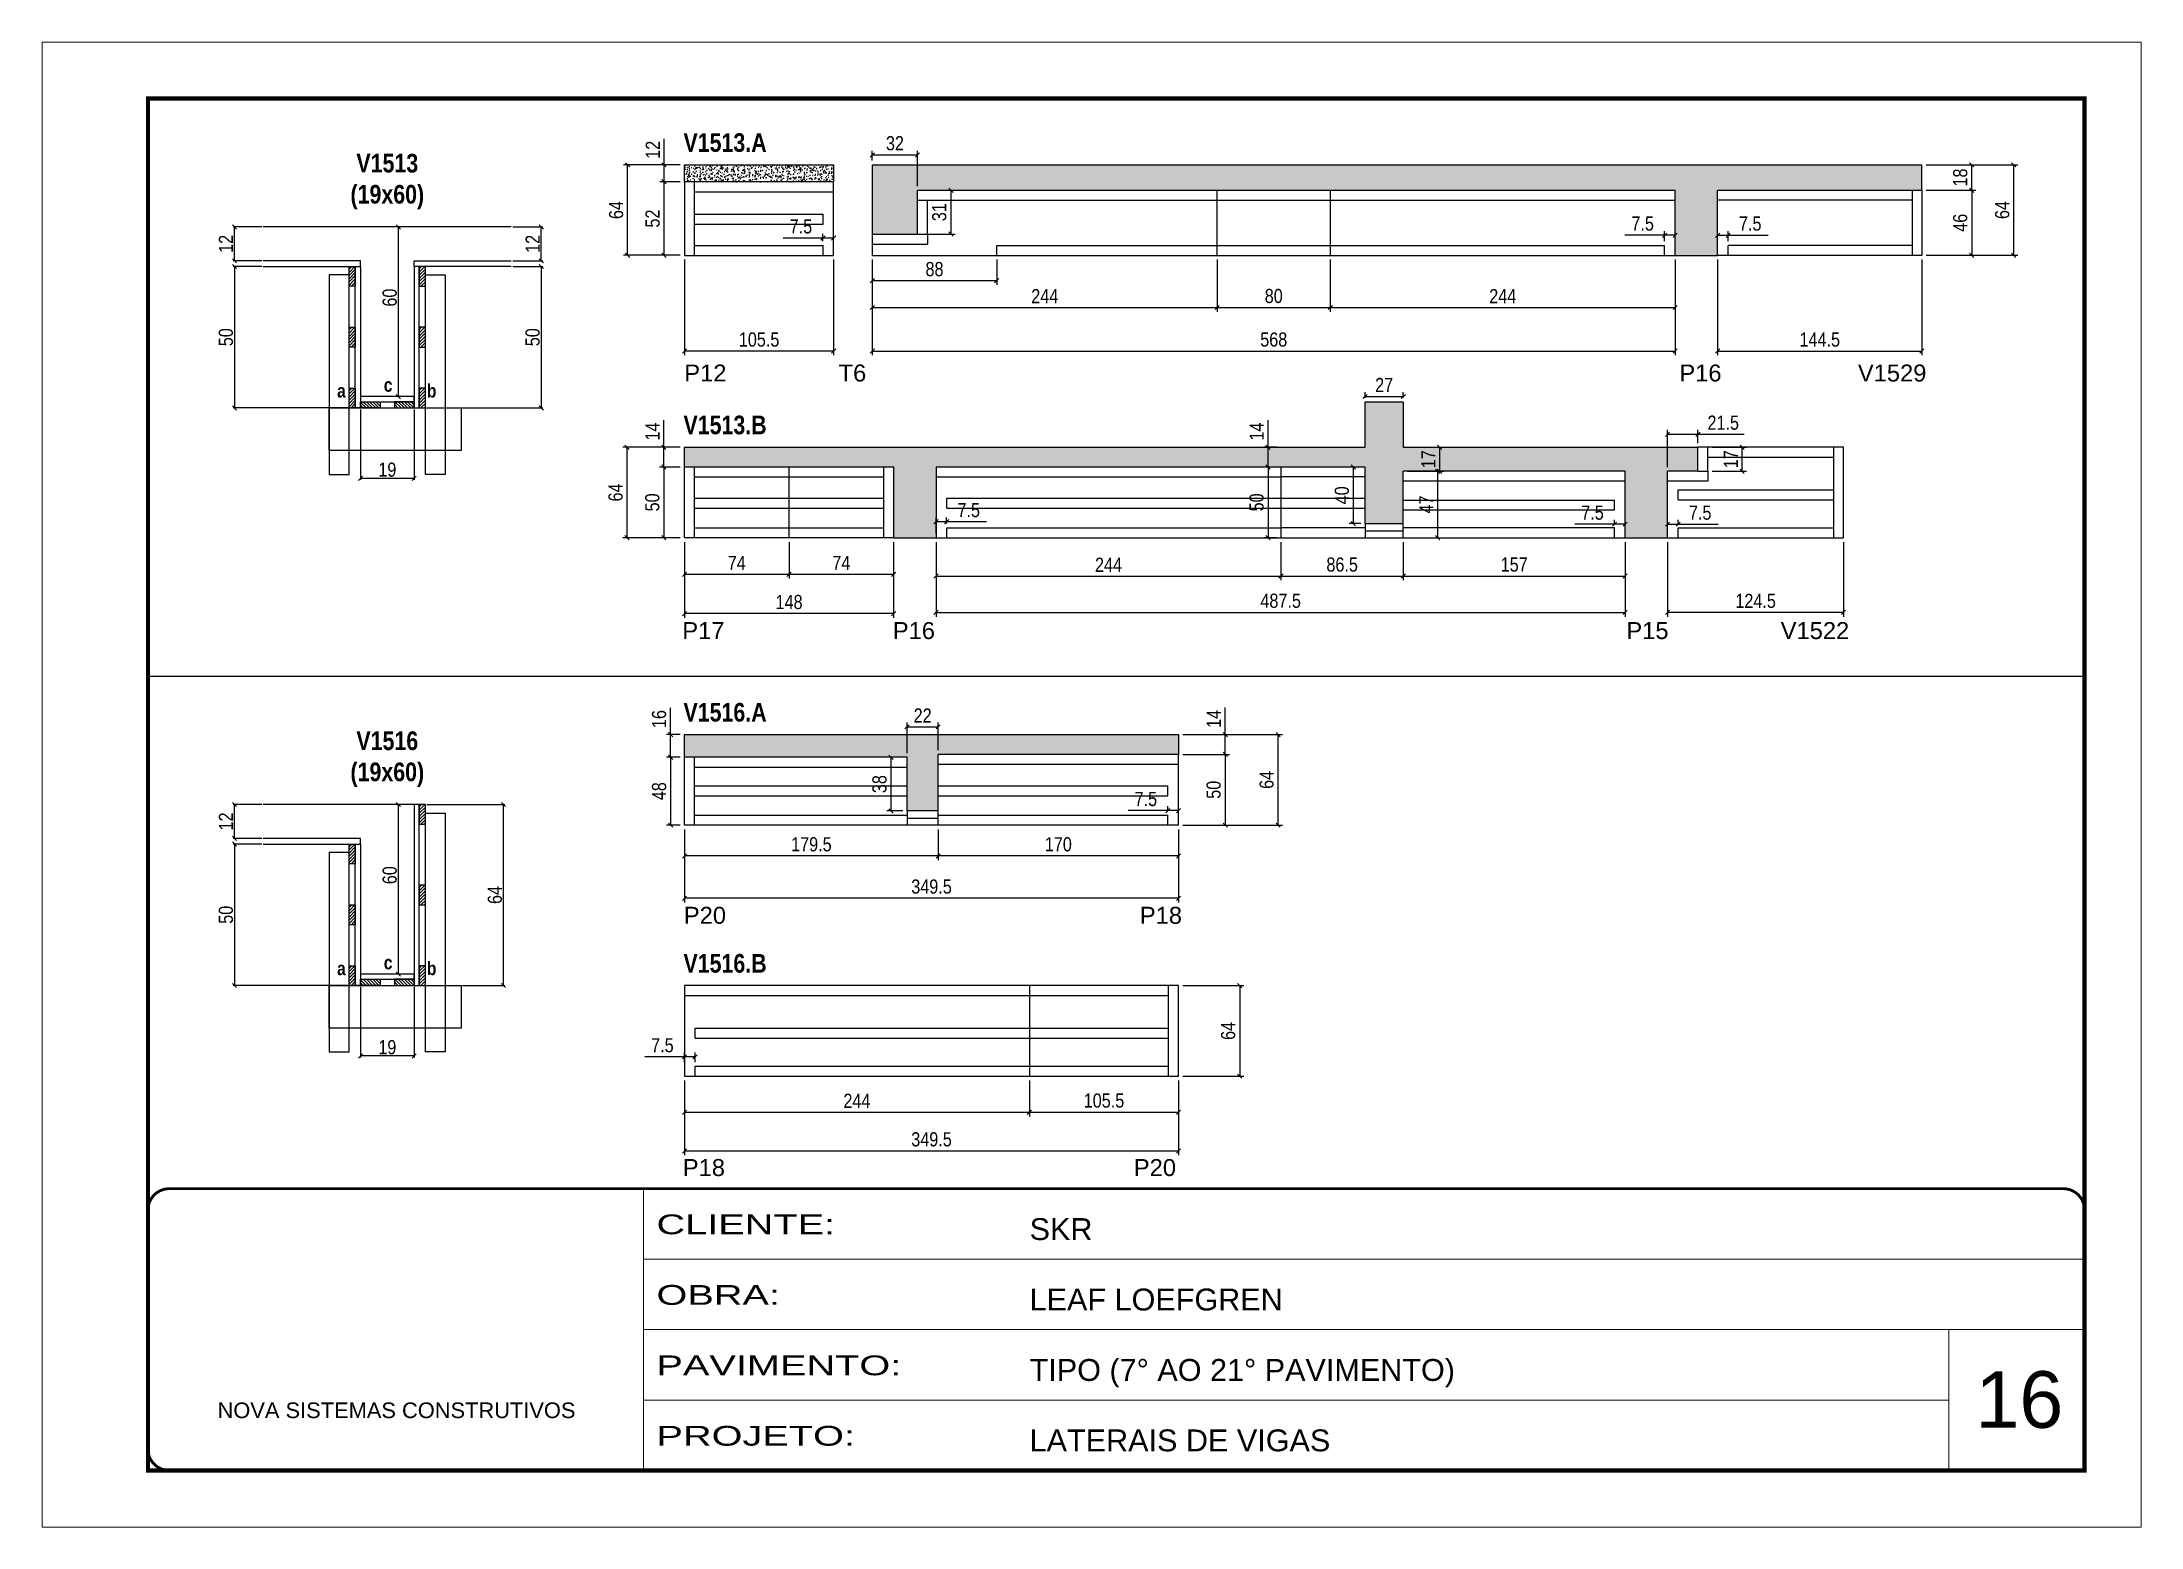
# Model space of a CAD drawing. Extents: x 3309 to 9563, y -2522 to 14608.
# Drawn here: x 8078 to 9563, y 10112 to 11162 of the extents above; entities that cross this region are included whole.
import ezdxf

# ---------------------------------------------------------------- set-up
doc = ezdxf.new("R2010")
doc.units = 0
doc.linetypes.add('CONTINUO', pattern=[0])
doc.linetypes.add('DASHED', pattern=[0.75, 0.5, -0.25])
for name, color, linetype in [('5', 5, 'Continuous'), ('COTA', 241, 'Continuous'), ('detalhes', 4, 'Continuous'), ('NOMENCLATURA', 7, 'Continuous'), ('Painéis', 200, 'Continuous'), ('SARR_2.2x10', 60, 'Continuous'), ('SARR_2.2x7', 40, 'Continuous'), ('SARR_3.5x7', 81, 'Continuous')]:
    doc.layers.add(name, color=color, linetype=linetype)
for name, color, linetype, lineweight in [('CARIMBO', 255, 'Continuous', 9), ('CONCRETO', 251, 'Continuous', 25), ('Folhas', 255, 'Continuous', 9), ('SARRAFO DE PRESSAO', 251, 'DASHED', 9)]:
    doc.layers.add(name, color=color, linetype=linetype, lineweight=lineweight)
doc.styles.add('ARIAL', font='arial.ttf')
doc.styles.add('COTA TECNICA', font='techl___.ttf', dxfattribs={"height": 10})
doc.styles.add('COTA TECNICA 2X', font='techl___.ttf', dxfattribs={"height": 10})
doc.styles.get("Standard").update_dxf_attribs({"font": 'arial.ttf'})
doc.styles.add('TECNICA', font='techb___.ttf', dxfattribs={"height": 10})
doc.styles.add('Tecnologia', font='')
doc.styles.get('Tecnologia').set_extended_font_data('Forgotten Futurist')
doc.dimstyles.new('PAINEL', dxfattribs={"dimtxt": 10, "dimasz": 3, "dimexe": 3, "dimexo": 3, "dimgap": 3, "dimtad": 1, "dimdec": 1, "dimzin": 12, "dimdsep": 46, "dimtxsty": 'COTA TECNICA', "dimblk1": 'OBLIQUE', "dimblk2": 'OBLIQUE', "dimsah": 1, "dimcen": 0.9, "dimclrd": 4, "dimclre": 4, "dimclrt": 240, "dimadec": 1, "dimazin": 3, "dimtfac": 1, "dimtdec": 1, "dimtmove": 0, "dimatfit": 3, "dimfxl": 1, "dimtolj": 1, "dimtzin": 12, "dimarcsym": 0})
doc.dimstyles.new('SECAO', dxfattribs={"dimscale": 0.333333, "dimtxt": 5, "dimasz": 9, "dimexe": 3, "dimexo": 3, "dimgap": 3, "dimtad": 1, "dimdec": 1, "dimlfac": 0.5, "dimzin": 12, "dimdsep": 46, "dimtxsty": 'COTA TECNICA 2X', "dimblk1": 'OBLIQUE', "dimblk2": 'OBLIQUE', "dimsah": 1, "dimcen": 0.9, "dimclrd": 4, "dimclre": 4, "dimclrt": 240, "dimadec": 1, "dimazin": 3, "dimtfac": 1, "dimtdec": 1, "dimtmove": 0, "dimatfit": 3, "dimfxl": 1, "dimtolj": 1, "dimtzin": 12, "dimarcsym": 0})
pattern_1 = [(135, (41538.6903, -112608.7778), (-1.122532015, -1.122532015), [])]
pattern_2 = [(45, (-115217.018, -22232.1468), (-1.122532015, 1.122532015), [])]
pattern_3 = [(45, (-115217.018, -22318.1468), (-1.122532015, 1.122532015), [])]
pattern_4 = [(135, (41538.6903, -113017.192), (-1.122532015, -1.122532015), [])]
pattern_5 = [(45, (-115217.018, -22726.561), (-1.122532015, 1.122532015), [])]

msp = doc.modelspace()

# ---------------------------------------------------------------- texts
at = {"layer": '5', "linetype": 'Continuous'}
for s, rotation, p in [('P12', 359.99996, (8532.3, 10922.09)), ('T6', 359.99996, (8641.46, 10922.09)), ('P16', 359.99996, (9236.28, 10922.09)), ('V1529', 359.99996, (9362.56, 10922.09)), ('P17', 359.99996, (8530.89, 10739.96)), ('P16', 359.99996, (8679.81, 10739.96)), ('P15', 359.99996, (9198.78, 10739.96)), ('V1522', 359.99996, (9307.96, 10739.96)), ('P20', 0.00004, (8531.98, 10538.64)), ('P18', 0.00004, (8854.6, 10538.64)), ('P18', 359.99996, (8531.24, 10360.29)), ('P20', 359.99996, (8850.34, 10360.29))]:
    msp.add_text(s, height=12, rotation=rotation, dxfattribs=at).set_placement(p)
at = {"layer": 'CARIMBO', "style": 'ARIAL'}
msp.add_text('16', height=40, dxfattribs=at).set_placement((9445.73, 10182.28))
at = {"layer": 'detalhes', "style": 'TECNICA'}
for s, p in [('a', (8286.63, 10910.75)), ('c', (8319.7, 10914.86)), ('b', (8350.19, 10910.74)), ('c', (8319.7, 10506.45)), ('a', (8286.63, 10502.34)), ('b', (8350.19, 10502.33))]:
    msp.add_text(s, height=9.6, dxfattribs=at).set_placement(p)
at = {"layer": 'NOMENCLATURA', "style": 'TECNICA'}
for s, p in [('V1513.A', (8531.71, 11084.46)), ('V1513.B', (8531.71, 10884.78)), ('V1516.A', (8531.71, 10681.62)), ('V1516.B', (8531.71, 10504.09))]:
    msp.add_text(s, height=13.2, dxfattribs=at).set_placement(p)
at = {"layer": 'NOMENCLATURA', "char_height": 13.2, "attachment_point": 2, "style": 'TECNICA'}
for s, insert in [('V1513\\P(19x60)', (8322.18, 11083.09)), ('V1516\\P(19x60)', (8322.18, 10674.67))]:
    msp.add_mtext_dynamic_manual_height_columns(s, width=300.2766, gutter_width=1, heights=[0], dxfattribs=dict(at, insert=insert))

# ---------------------------------------------------------------- blocks, each defined once
blk = doc.blocks.new('9999999999')
at = {"color": 30, "linetype": 'CONTINUO'}
for p, q in [((98564.6, 34230.2), (98564.6, 34429.4)), ((98564.6, 34379.6), (99584, 34379.6)), ((98564.6, 34329.8), (99488, 34329.8)), ((99584, 34329.8), (99488, 34329.8)), ((99488, 34329.8), (99488, 34230.2)), ((98564.6, 34280), (99488, 34280))]:
    blk.add_line(p, q, dxfattribs=at)
at = {"color": 30, "linetype": 'CONTINUO', "const_width": 2}
blk.add_lwpolyline([(99584, 34230.2), (99584, 34414.4, 0.414214), (99569, 34429.4), (98229, 34429.4, 0.414214), (98214, 34414.4), (98214, 34245.2, 0.414214), (98229, 34230.2), (99584, 34230.2)], format="xyb", dxfattribs=at)
at = {"layer": 'Folhas'}
blk.add_lwpolyline([(98139, 34190.2), (99624, 34190.2), (99624, 35240.2), (98139, 35240.2)], close=True, dxfattribs=at)
at = {"layer": 'Folhas', "color": 30, "const_width": 3}
blk.add_lwpolyline([(98214, 34230.2), (99584, 34230.2), (99584, 35200.2), (98214, 35200.2)], close=True, dxfattribs=at)
at = {"color": 7, "linetype": 'Continuous', "ltscale": 5, "style": 'ARIAL'}
for s, height, p in [('SKR', 15.48, (98837.7, 34393.1)), ('LEAF LOEFGREN', 15.483, (98837.7, 34343.3)), ('TIPO (7° AO 21° PAVIMENTO)', 15.483, (98837.7, 34293.5)), ('NOVA SISTEMAS CONSTRUTIVOS', 11.059, (98263.2, 34267.2)), ('LATERAIS DE VIGAS', 15.483, (98837.7, 34243.7))]:
    blk.add_text(s, height=height, dxfattribs=at).set_placement(p)
at = {"layer": 'Folhas', "color": 7, "style": 'Tecnologia', "width": 1.5}
for s, p in [('CLIENTE:', (98573.7, 34397.2)), ('OBRA:', (98573.7, 34347.3)), ('PAVIMENTO:', (98573.7, 34297.5)), ('PROJETO:', (98573.7, 34247.7))]:
    blk.add_text(s, height=14, dxfattribs=at).set_placement(p)
blk = doc.blocks.new('_Oblique')
at = {"color": 0, "linetype": 'ByBlock', "lineweight": -2}
blk.add_line((-0.5, -0.5), (0.5, 0.5), dxfattribs=at)
blk = doc.blocks.new('*D1888')
at = {"layer": 'COTA', "color": 4, "lineweight": -2, "transparency": 16777216}
for p, q in [((8303.2, 10902.4), (8303.2, 10852.6)), ((8341.2, 10902.4), (8341.2, 10852.6)), ((8341.2, 10853.6), (8303.2, 10853.6))]:
    blk.add_line(p, q, dxfattribs=at)
at = {"layer": 'Defpoints', "color": 0, "transparency": 16777216}
for p in [(8303.2, 10903.4), (8341.2, 10903.4), (8303.2, 10853.6)]:
    blk.add_point(p, dxfattribs=at)
at = {"layer": 'COTA', "color": 4, "lineweight": -2, "transparency": 16777216, "xscale": 3, "yscale": 3, "zscale": 3, "rotation": 180}
blk.add_blockref('_Oblique', (8303.2, 10853.6), dxfattribs=at)
at = {"layer": 'COTA', "color": 4, "lineweight": -2, "transparency": 16777216, "xscale": 3, "yscale": 3, "zscale": 3}
blk.add_blockref('_Oblique', (8341.2, 10853.6), dxfattribs=at)
at = {"layer": 'COTA', "color": 240, "transparency": 16777216, "insert": (8322.2, 10859.7), "char_height": 10, "attachment_point": 5, "style": 'COTA TECNICA 2X'}
blk.add_mtext('\\A1;19', dxfattribs=at)
blk = doc.blocks.new('*D1889')
at = {"layer": 'COTA', "color": 4, "lineweight": -2, "transparency": 16777216}
for p, q in [((8233.5, 11003.4), (8213.1, 11003.4)), ((8214.1, 11003.4), (8214.1, 10903.4)), ((8294.2, 10903.4), (8213.1, 10903.4))]:
    blk.add_line(p, q, dxfattribs=at)
at = {"layer": 'Defpoints', "color": 0, "transparency": 16777216}
for p in [(8234.5, 11003.4), (8214.1, 10903.4), (8295.2, 10903.4, 0)]:
    blk.add_point(p, dxfattribs=at)
at = {"layer": 'COTA', "color": 4, "lineweight": -2, "transparency": 16777216, "xscale": 3, "yscale": 3, "zscale": 3}
for p, rotation in [((8214.1, 11003.4), 90), ((8214.1, 10903.4), 270)]:
    blk.add_blockref('_Oblique', p, dxfattribs=dict(at, rotation=rotation))
at = {"layer": 'COTA', "color": 240, "transparency": 16777216, "insert": (8208, 10953.4), "char_height": 10, "attachment_point": 5, "rotation": 90, "style": 'COTA TECNICA 2X'}
blk.add_mtext('\\A1;50', dxfattribs=at)
blk = doc.blocks.new('*D1890')
at = {"layer": 'COTA', "color": 4, "lineweight": -2, "transparency": 16777216}
for p, q in [((8410.9, 11003.4), (8432.1, 11003.4)), ((8431.1, 11003.4), (8431.1, 10903.4)), ((8350.2, 10903.4), (8432.1, 10903.4))]:
    blk.add_line(p, q, dxfattribs=at)
at = {"layer": 'Defpoints', "color": 0, "transparency": 16777216}
for p in [(8409.9, 11003.4), (8349.2, 10903.4, 0), (8431.1, 10903.4)]:
    blk.add_point(p, dxfattribs=at)
at = {"layer": 'COTA', "color": 4, "lineweight": -2, "transparency": 16777216, "xscale": 3, "yscale": 3, "zscale": 3}
for p, rotation in [((8431.1, 11003.4), 90), ((8431.1, 10903.4), 270)]:
    blk.add_blockref('_Oblique', p, dxfattribs=dict(at, rotation=rotation))
at = {"layer": 'COTA', "color": 240, "transparency": 16777216, "insert": (8425, 10953.4), "char_height": 10, "attachment_point": 5, "rotation": 90, "style": 'COTA TECNICA 2X'}
blk.add_mtext('\\A1;50', dxfattribs=at)
blk = doc.blocks.new('*D1891')
at = {"layer": 'COTA', "color": 4, "lineweight": -2, "transparency": 16777216}
for p, q in [((8340.2, 11031.4), (8329, 11031.4)), ((8330, 10911.4), (8330, 11031.4)), ((8340.2, 10911.4), (8329, 10911.4))]:
    blk.add_line(p, q, dxfattribs=at)
at = {"layer": 'Defpoints', "color": 0, "transparency": 16777216}
for p in [(8330, 11031.4), (8341.2, 11031.4), (8341.2, 10911.4)]:
    blk.add_point(p, dxfattribs=at)
at = {"layer": 'COTA', "color": 4, "lineweight": -2, "transparency": 16777216, "xscale": 3, "yscale": 3, "zscale": 3}
for p, rotation in [((8330, 11031.4), 90), ((8330, 10911.4), 270)]:
    blk.add_blockref('_Oblique', p, dxfattribs=dict(at, rotation=rotation))
at = {"layer": 'COTA', "color": 240, "transparency": 16777216, "insert": (8323.9, 10981.4), "char_height": 10, "attachment_point": 5, "rotation": 90, "style": 'COTA TECNICA 2X'}
blk.add_mtext('\\A1;60', dxfattribs=at)
blk = doc.blocks.new('*D1892')
at = {"layer": 'COTA', "color": 4, "lineweight": -2, "transparency": 16777216}
for p, q in [((8410.9, 11031.4), (8432.1, 11031.4)), ((8431.1, 11007.4), (8431.1, 11031.4)), ((8410.9, 11007.4), (8432.1, 11007.4))]:
    blk.add_line(p, q, dxfattribs=at)
at = {"layer": 'Defpoints', "color": 0, "transparency": 16777216}
for p in [(8409.9, 11031.4), (8431.1, 11031.4), (8409.9, 11007.4)]:
    blk.add_point(p, dxfattribs=at)
at = {"layer": 'COTA', "color": 4, "lineweight": -2, "transparency": 16777216, "xscale": 3, "yscale": 3, "zscale": 3}
for p, rotation in [((8431.1, 11031.4), 90), ((8431.1, 11007.4), 270)]:
    blk.add_blockref('_Oblique', p, dxfattribs=dict(at, rotation=rotation))
at = {"layer": 'COTA', "color": 240, "transparency": 16777216, "insert": (8425, 11019.4), "char_height": 10, "attachment_point": 5, "rotation": 90, "style": 'COTA TECNICA 2X'}
blk.add_mtext('\\A1;12', dxfattribs=at)
blk = doc.blocks.new('*D1893')
at = {"layer": 'COTA', "color": 4, "lineweight": -2, "transparency": 16777216}
for p, q in [((8233.5, 11031.4), (8213.1, 11031.4)), ((8214.1, 11007.4), (8214.1, 11031.4)), ((8233.5, 11007.4), (8213.1, 11007.4))]:
    blk.add_line(p, q, dxfattribs=at)
at = {"layer": 'Defpoints', "color": 0, "transparency": 16777216}
for p in [(8214.1, 11031.4), (8234.5, 11031.4), (8234.5, 11007.4)]:
    blk.add_point(p, dxfattribs=at)
at = {"layer": 'COTA', "color": 4, "lineweight": -2, "transparency": 16777216, "xscale": 3, "yscale": 3, "zscale": 3}
for p, rotation in [((8214.1, 11031.4), 90), ((8214.1, 11007.4), 270)]:
    blk.add_blockref('_Oblique', p, dxfattribs=dict(at, rotation=rotation))
at = {"layer": 'COTA', "color": 240, "transparency": 16777216, "insert": (8208, 11019.4), "char_height": 10, "attachment_point": 5, "rotation": 90, "style": 'COTA TECNICA 2X'}
blk.add_mtext('\\A1;12', dxfattribs=at)
blk = doc.blocks.new('*D1895')
at = {"layer": 'COTA', "color": 4, "lineweight": -2, "transparency": 16777216}
for p, q in [((8532.4, 11008.3), (8532.4, 10940.6)), ((8637.9, 11008.3), (8637.9, 10940.6)), ((8637.9, 10943.6), (8532.4, 10943.6))]:
    blk.add_line(p, q, dxfattribs=at)
at = {"layer": 'Defpoints', "color": 0, "transparency": 16777216}
for p in [(8532.4, 11011.3), (8637.9, 11011.3), (8532.4, 10943.6)]:
    blk.add_point(p, dxfattribs=at)
at = {"layer": 'COTA', "color": 4, "lineweight": -2, "transparency": 16777216, "xscale": 3, "yscale": 3, "zscale": 3, "rotation": 180}
blk.add_blockref('_Oblique', (8532.4, 10943.6), dxfattribs=at)
at = {"layer": 'COTA', "color": 4, "lineweight": -2, "transparency": 16777216, "xscale": 3, "yscale": 3, "zscale": 3}
blk.add_blockref('_Oblique', (8637.9, 10943.6), dxfattribs=at)
at = {"layer": 'COTA', "color": 240, "transparency": 16777216, "insert": (8585.2, 10951.7), "char_height": 10, "attachment_point": 5, "style": 'COTA TECNICA'}
blk.add_mtext('\\A1;105.5', dxfattribs=at)
blk = doc.blocks.new('*D1896')
at = {"layer": 'COTA', "color": 4, "lineweight": -2, "transparency": 16777216}
for p, q in [((8529.4, 11063.3), (8515, 11063.3)), ((8518, 11011.3), (8518, 11063.3)), ((8529.4, 11011.3), (8515, 11011.3))]:
    blk.add_line(p, q, dxfattribs=at)
at = {"layer": 'Defpoints', "color": 0, "transparency": 16777216}
for p in [(8518, 11063.3), (8532.4, 11063.3), (8532.4, 11011.3)]:
    blk.add_point(p, dxfattribs=at)
at = {"layer": 'COTA', "color": 4, "lineweight": -2, "transparency": 16777216, "xscale": 3, "yscale": 3, "zscale": 3}
for p, rotation in [((8518, 11063.3), 90), ((8518, 11011.3), 270)]:
    blk.add_blockref('_Oblique', p, dxfattribs=dict(at, rotation=rotation))
at = {"layer": 'COTA', "color": 240, "transparency": 16777216, "insert": (8509.9, 11037.3), "char_height": 10, "attachment_point": 5, "rotation": 90, "style": 'COTA TECNICA'}
blk.add_mtext('\\A1;52', dxfattribs=at)
blk = doc.blocks.new('*D1897')
at = {"layer": 'COTA', "color": 4, "lineweight": -2, "transparency": 16777216}
for p, q in [((8630.4, 11023.5), (8602.3, 11023.5)), ((8630.4, 11021.3), (8630.4, 11026.5)), ((8637.9, 11023.5), (8630.4, 11023.5)), ((8637.9, 11021.3), (8637.9, 11026.5))]:
    blk.add_line(p, q, dxfattribs=at)
at = {"layer": 'Defpoints', "color": 0, "transparency": 16777216}
for p in [(8630.4, 11023.5), (8630.4, 11018.3), (8637.9, 11018.3)]:
    blk.add_point(p, dxfattribs=at)
at = {"layer": 'COTA', "color": 4, "lineweight": -2, "transparency": 16777216, "xscale": 3, "yscale": 3, "zscale": 3, "rotation": 180}
blk.add_blockref('_Oblique', (8630.4, 11023.5), dxfattribs=at)
at = {"layer": 'COTA', "color": 4, "lineweight": -2, "transparency": 16777216, "xscale": 3, "yscale": 3, "zscale": 3}
blk.add_blockref('_Oblique', (8637.9, 11023.5), dxfattribs=at)
at = {"layer": 'COTA', "color": 240, "transparency": 16777216, "insert": (8614.8, 11031.7), "char_height": 10, "attachment_point": 5, "style": 'COTA TECNICA'}
blk.add_mtext('\\A1;7.5', dxfattribs=at)
blk = doc.blocks.new('*D1894')
at = {"layer": 'COTA', "color": 4, "lineweight": -2, "transparency": 16777216}
for p, q in [((8518, 11075.3), (8518, 11093.6)), ((8529.4, 11075.3), (8515, 11075.3)), ((8529.4, 11063.3), (8515, 11063.3)), ((8518, 11063.3), (8518, 11075.3))]:
    blk.add_line(p, q, dxfattribs=at)
at = {"layer": 'Defpoints', "color": 0, "transparency": 16777216}
for p in [(8518, 11075.3), (8532.4, 11075.3), (8532.4, 11063.3)]:
    blk.add_point(p, dxfattribs=at)
at = {"layer": 'COTA', "color": 4, "lineweight": -2, "transparency": 16777216, "xscale": 3, "yscale": 3, "zscale": 3}
for p, rotation in [((8518, 11075.3), 90), ((8518, 11063.3), 270)]:
    blk.add_blockref('_Oblique', p, dxfattribs=dict(at, rotation=rotation))
at = {"layer": 'COTA', "color": 240, "transparency": 16777216, "insert": (8510, 11085.9), "char_height": 10, "attachment_point": 5, "rotation": 90, "style": 'COTA TECNICA'}
blk.add_mtext('\\A1;12', dxfattribs=at)
blk = doc.blocks.new('*D1898')
at = {"layer": 'COTA', "color": 4, "lineweight": -2, "transparency": 16777216}
for p, q in [((8529.4, 11075.3), (8489.2, 11075.3)), ((8492.2, 11011.3), (8492.2, 11075.3)), ((8529.4, 11011.3), (8489.2, 11011.3))]:
    blk.add_line(p, q, dxfattribs=at)
at = {"layer": 'Defpoints', "color": 0, "transparency": 16777216}
for p in [(8492.2, 11075.3), (8532.4, 11075.3), (8532.4, 11011.3)]:
    blk.add_point(p, dxfattribs=at)
at = {"layer": 'COTA', "color": 4, "lineweight": -2, "transparency": 16777216, "xscale": 3, "yscale": 3, "zscale": 3}
for p, rotation in [((8492.2, 11075.3), 90), ((8492.2, 11011.3), 270)]:
    blk.add_blockref('_Oblique', p, dxfattribs=dict(at, rotation=rotation))
at = {"layer": 'COTA', "color": 240, "transparency": 16777216, "insert": (8484.1, 11043.3), "char_height": 10, "attachment_point": 5, "rotation": 90, "style": 'COTA TECNICA'}
blk.add_mtext('\\A1;64', dxfattribs=at)
blk = doc.blocks.new('*D1901')
at = {"layer": 'COTA', "color": 4, "linetype": 'ByBlock', "lineweight": -2, "transparency": 16777216}
for p, q in [((8665.3, 11008.3), (8665.3, 10940.6)), ((9233.3, 11008.3), (9233.3, 10940.6)), ((8665.3, 10943.6), (9233.3, 10943.6))]:
    blk.add_line(p, q, dxfattribs=at)
at = {"layer": 'Defpoints', "color": 0, "linetype": 'ByBlock', "transparency": 16777216}
for p in [(8665.3, 11011.3), (9233.3, 11011.3), (9233.3, 10943.6)]:
    blk.add_point(p, dxfattribs=at)
at = {"layer": 'COTA', "color": 4, "linetype": 'ByBlock', "lineweight": -2, "transparency": 16777216, "xscale": 3, "yscale": 3, "zscale": 3, "rotation": 180}
blk.add_blockref('_Oblique', (8665.3, 10943.6), dxfattribs=at)
at = {"layer": 'COTA', "color": 4, "linetype": 'ByBlock', "lineweight": -2, "transparency": 16777216, "xscale": 3, "yscale": 3, "zscale": 3}
blk.add_blockref('_Oblique', (9233.3, 10943.6), dxfattribs=at)
at = {"layer": 'COTA', "color": 240, "linetype": 'ByBlock', "transparency": 16777216, "insert": (8949.3, 10951.7), "char_height": 10, "attachment_point": 5, "style": 'COTA TECNICA'}
blk.add_mtext('\\A1;568', dxfattribs=at)
blk = doc.blocks.new('*D1900')
at = {"layer": 'COTA', "color": 4, "lineweight": -2, "transparency": 16777216}
for p, q in [((8665.3, 11078.3), (8665.3, 11085.3)), ((8665.3, 11082.3), (8697.3, 11082.3)), ((8697.3, 11060.3), (8697.3, 11085.3))]:
    blk.add_line(p, q, dxfattribs=at)
at = {"layer": 'Defpoints', "color": 0, "transparency": 16777216}
for p in [(8697.3, 11082.3), (8665.3, 11075.3), (8697.3, 11057.3)]:
    blk.add_point(p, dxfattribs=at)
at = {"layer": 'COTA', "color": 4, "lineweight": -2, "transparency": 16777216, "xscale": 3, "yscale": 3, "zscale": 3, "rotation": 180}
blk.add_blockref('_Oblique', (8665.3, 11082.3), dxfattribs=at)
at = {"layer": 'COTA', "color": 4, "lineweight": -2, "transparency": 16777216, "xscale": 3, "yscale": 3, "zscale": 3}
blk.add_blockref('_Oblique', (8697.3, 11082.3), dxfattribs=at)
at = {"layer": 'COTA', "color": 240, "transparency": 16777216, "insert": (8681.3, 11090.5), "char_height": 10, "attachment_point": 5, "style": 'COTA TECNICA'}
blk.add_mtext('\\A1;32', dxfattribs=at)
blk = doc.blocks.new('*D1899')
at = {"layer": 'COTA', "color": 4, "lineweight": -2, "transparency": 16777216}
for p, q in [((8700.3, 11057.3), (8723.9, 11057.3)), ((8720.9, 11057.3), (8720.9, 11026.3)), ((8700.3, 11026.3), (8723.9, 11026.3))]:
    blk.add_line(p, q, dxfattribs=at)
at = {"layer": 'Defpoints', "color": 0, "transparency": 16777216}
for p in [(8697.3, 11057.3), (8697.3, 11026.3), (8720.9, 11026.3)]:
    blk.add_point(p, dxfattribs=at)
at = {"layer": 'COTA', "color": 4, "lineweight": -2, "transparency": 16777216, "xscale": 3, "yscale": 3, "zscale": 3}
for p, rotation in [((8720.9, 11057.3), 90), ((8720.9, 11026.3), 270)]:
    blk.add_blockref('_Oblique', p, dxfattribs=dict(at, rotation=rotation))
at = {"layer": 'COTA', "color": 240, "transparency": 16777216, "insert": (8712.7, 11041.8), "char_height": 10, "attachment_point": 5, "rotation": 90, "style": 'COTA TECNICA'}
blk.add_mtext('\\A1;31', dxfattribs=at)
blk = doc.blocks.new('*D1902')
at = {"layer": 'COTA', "color": 4, "lineweight": -2, "transparency": 16777216}
for p, q in [((9225.8, 11025.5), (9197.7, 11025.5)), ((9225.8, 11021.3), (9225.8, 11028.5)), ((9233.3, 11025.5), (9225.8, 11025.5)), ((9233.3, 11014.3), (9233.3, 11028.5))]:
    blk.add_line(p, q, dxfattribs=at)
at = {"layer": 'Defpoints', "color": 0, "transparency": 16777216}
for p in [(9225.8, 11025.5), (9225.8, 11018.3), (9233.3, 11011.3)]:
    blk.add_point(p, dxfattribs=at)
at = {"layer": 'COTA', "color": 4, "lineweight": -2, "transparency": 16777216, "xscale": 3, "yscale": 3, "zscale": 3, "rotation": 180}
blk.add_blockref('_Oblique', (9225.8, 11025.5), dxfattribs=at)
at = {"layer": 'COTA', "color": 4, "lineweight": -2, "transparency": 16777216, "xscale": 3, "yscale": 3, "zscale": 3}
blk.add_blockref('_Oblique', (9233.3, 11025.5), dxfattribs=at)
at = {"layer": 'COTA', "color": 240, "transparency": 16777216, "insert": (9210.3, 11033.7), "char_height": 10, "attachment_point": 5, "style": 'COTA TECNICA'}
blk.add_mtext('\\A1;7.5', dxfattribs=at)
blk = doc.blocks.new('*D1903')
at = {"layer": 'COTA', "color": 4, "lineweight": -2, "transparency": 16777216}
for p, q in [((8665.3, 11008.3), (8665.3, 10971.4)), ((8909.3, 11008.3), (8909.3, 10971.4)), ((8665.3, 10974.4), (8909.3, 10974.4))]:
    blk.add_line(p, q, dxfattribs=at)
at = {"layer": 'Defpoints', "color": 0, "transparency": 16777216}
for p in [(8665.3, 11011.3), (8909.3, 11011.3), (8909.3, 10974.4)]:
    blk.add_point(p, dxfattribs=at)
at = {"layer": 'COTA', "color": 4, "lineweight": -2, "transparency": 16777216, "xscale": 3, "yscale": 3, "zscale": 3, "rotation": 180}
blk.add_blockref('_Oblique', (8665.3, 10974.4), dxfattribs=at)
at = {"layer": 'COTA', "color": 4, "lineweight": -2, "transparency": 16777216, "xscale": 3, "yscale": 3, "zscale": 3}
blk.add_blockref('_Oblique', (8909.3, 10974.4), dxfattribs=at)
at = {"layer": 'COTA', "color": 240, "transparency": 16777216, "insert": (8787.3, 10982.4), "char_height": 10, "attachment_point": 5, "style": 'COTA TECNICA'}
blk.add_mtext('\\A1;244', dxfattribs=at)
blk = doc.blocks.new('*D1904')
at = {"layer": 'COTA', "color": 4, "lineweight": -2, "transparency": 16777216}
for p, q in [((8989.3, 11008.3), (8989.3, 10971.4)), ((9233.3, 11008.3), (9233.3, 10971.4)), ((8989.3, 10974.4), (9233.3, 10974.4))]:
    blk.add_line(p, q, dxfattribs=at)
at = {"layer": 'Defpoints', "color": 0, "transparency": 16777216}
for p in [(8989.3, 11011.3), (9233.3, 11011.3), (9233.3, 10974.4)]:
    blk.add_point(p, dxfattribs=at)
at = {"layer": 'COTA', "color": 4, "lineweight": -2, "transparency": 16777216, "xscale": 3, "yscale": 3, "zscale": 3, "rotation": 180}
blk.add_blockref('_Oblique', (8989.3, 10974.4), dxfattribs=at)
at = {"layer": 'COTA', "color": 4, "lineweight": -2, "transparency": 16777216, "xscale": 3, "yscale": 3, "zscale": 3}
blk.add_blockref('_Oblique', (9233.3, 10974.4), dxfattribs=at)
at = {"layer": 'COTA', "color": 240, "transparency": 16777216, "insert": (9111.3, 10982.4), "char_height": 10, "attachment_point": 5, "style": 'COTA TECNICA'}
blk.add_mtext('\\A1;244', dxfattribs=at)
blk = doc.blocks.new('*D1905')
at = {"layer": 'COTA', "color": 4, "lineweight": -2, "transparency": 16777216}
for p, q in [((8909.3, 11008.3), (8909.3, 10971.4)), ((8989.3, 11008.3), (8989.3, 10971.4)), ((8909.3, 10974.4), (8989.3, 10974.4))]:
    blk.add_line(p, q, dxfattribs=at)
at = {"layer": 'Defpoints', "color": 0, "transparency": 16777216}
for p in [(8909.3, 11011.3), (8989.3, 11011.3), (8989.3, 10974.4)]:
    blk.add_point(p, dxfattribs=at)
at = {"layer": 'COTA', "color": 4, "lineweight": -2, "transparency": 16777216, "xscale": 3, "yscale": 3, "zscale": 3, "rotation": 180}
blk.add_blockref('_Oblique', (8909.3, 10974.4), dxfattribs=at)
at = {"layer": 'COTA', "color": 4, "lineweight": -2, "transparency": 16777216, "xscale": 3, "yscale": 3, "zscale": 3}
blk.add_blockref('_Oblique', (8989.3, 10974.4), dxfattribs=at)
at = {"layer": 'COTA', "color": 240, "transparency": 16777216, "insert": (8949.3, 10982.5), "char_height": 10, "attachment_point": 5, "style": 'COTA TECNICA'}
blk.add_mtext('\\A1;80', dxfattribs=at)
blk = doc.blocks.new('*D1906')
at = {"layer": 'COTA', "color": 4, "lineweight": -2, "transparency": 16777216}
for p, q in [((9263.3, 11008.3), (9263.3, 10940.6)), ((9407.8, 11008.3), (9407.8, 10940.6)), ((9263.3, 10943.6), (9407.8, 10943.6))]:
    blk.add_line(p, q, dxfattribs=at)
at = {"layer": 'Defpoints', "color": 0, "transparency": 16777216}
for p in [(9263.3, 11011.3), (9407.8, 11011.3), (9407.8, 10943.6)]:
    blk.add_point(p, dxfattribs=at)
at = {"layer": 'COTA', "color": 4, "lineweight": -2, "transparency": 16777216, "xscale": 3, "yscale": 3, "zscale": 3, "rotation": 180}
blk.add_blockref('_Oblique', (9263.3, 10943.6), dxfattribs=at)
at = {"layer": 'COTA', "color": 4, "lineweight": -2, "transparency": 16777216, "xscale": 3, "yscale": 3, "zscale": 3}
blk.add_blockref('_Oblique', (9407.8, 10943.6), dxfattribs=at)
at = {"layer": 'COTA', "color": 240, "transparency": 16777216, "insert": (9335.6, 10951.7), "char_height": 10, "attachment_point": 5, "style": 'COTA TECNICA'}
blk.add_mtext('\\A1;144.5', dxfattribs=at)
blk = doc.blocks.new('*D1907')
at = {"layer": 'COTA', "color": 4, "lineweight": -2, "transparency": 16777216}
for p, q in [((9410.8, 11057.3), (9446.1, 11057.3)), ((9443.1, 11057.3), (9443.1, 11011.3)), ((9410.8, 11011.3), (9446.1, 11011.3))]:
    blk.add_line(p, q, dxfattribs=at)
at = {"layer": 'Defpoints', "color": 0, "transparency": 16777216}
for p in [(9407.8, 11057.3), (9407.8, 11011.3), (9443.1, 11011.3)]:
    blk.add_point(p, dxfattribs=at)
at = {"layer": 'COTA', "color": 4, "lineweight": -2, "transparency": 16777216, "xscale": 3, "yscale": 3, "zscale": 3}
for p, rotation in [((9443.1, 11057.3), 90), ((9443.1, 11011.3), 270)]:
    blk.add_blockref('_Oblique', p, dxfattribs=dict(at, rotation=rotation))
at = {"layer": 'COTA', "color": 240, "transparency": 16777216, "insert": (9435, 11034.3), "char_height": 10, "attachment_point": 5, "rotation": 90, "style": 'COTA TECNICA'}
blk.add_mtext('\\A1;46', dxfattribs=at)
blk = doc.blocks.new('*D1908')
at = {"layer": 'COTA', "color": 4, "lineweight": -2, "transparency": 16777216}
for p, q in [((9410.8, 11075.3), (9446.1, 11075.3)), ((9443.1, 11057.3), (9443.1, 11075.3)), ((9410.8, 11057.3), (9446.1, 11057.3))]:
    blk.add_line(p, q, dxfattribs=at)
at = {"layer": 'Defpoints', "color": 0, "transparency": 16777216}
for p in [(9407.8, 11075.3), (9443.1, 11075.3), (9407.8, 11057.3)]:
    blk.add_point(p, dxfattribs=at)
at = {"layer": 'COTA', "color": 4, "lineweight": -2, "transparency": 16777216, "xscale": 3, "yscale": 3, "zscale": 3}
for p, rotation in [((9443.1, 11075.3), 90), ((9443.1, 11057.3), 270)]:
    blk.add_blockref('_Oblique', p, dxfattribs=dict(at, rotation=rotation))
at = {"layer": 'COTA', "color": 240, "transparency": 16777216, "insert": (9435, 11066.3), "char_height": 10, "attachment_point": 5, "rotation": 90, "style": 'COTA TECNICA'}
blk.add_mtext('\\A1;18', dxfattribs=at)
blk = doc.blocks.new('*D1909')
at = {"layer": 'COTA', "color": 4, "lineweight": -2, "transparency": 16777216}
for p, q in [((9410.8, 11075.3), (9475.8, 11075.3)), ((9472.8, 11011.3), (9472.8, 11075.3)), ((9410.8, 11011.3), (9475.8, 11011.3))]:
    blk.add_line(p, q, dxfattribs=at)
at = {"layer": 'Defpoints', "color": 0, "transparency": 16777216}
for p in [(9407.8, 11075.3), (9472.8, 11075.3), (9407.8, 11011.3)]:
    blk.add_point(p, dxfattribs=at)
at = {"layer": 'COTA', "color": 4, "lineweight": -2, "transparency": 16777216, "xscale": 3, "yscale": 3, "zscale": 3}
for p, rotation in [((9472.8, 11075.3), 90), ((9472.8, 11011.3), 270)]:
    blk.add_blockref('_Oblique', p, dxfattribs=dict(at, rotation=rotation))
at = {"layer": 'COTA', "color": 240, "transparency": 16777216, "insert": (9464.7, 11043.3), "char_height": 10, "attachment_point": 5, "rotation": 90, "style": 'COTA TECNICA'}
blk.add_mtext('\\A1;64', dxfattribs=at)
blk = doc.blocks.new('*D1910')
at = {"layer": 'COTA', "color": 4, "lineweight": -2, "transparency": 16777216}
for p, q in [((9263.3, 11014.3), (9263.3, 11028.5)), ((9263.3, 11025.5), (9270.8, 11025.5)), ((9270.8, 11021.3), (9270.8, 11028.5)), ((9270.8, 11025.5), (9299, 11025.5))]:
    blk.add_line(p, q, dxfattribs=at)
at = {"layer": 'Defpoints', "color": 0, "transparency": 16777216}
for p in [(9270.8, 11025.5), (9263.3, 11011.3), (9270.8, 11018.3)]:
    blk.add_point(p, dxfattribs=at)
at = {"layer": 'COTA', "color": 4, "lineweight": -2, "transparency": 16777216, "xscale": 3, "yscale": 3, "zscale": 3, "rotation": 180}
blk.add_blockref('_Oblique', (9263.3, 11025.5), dxfattribs=at)
at = {"layer": 'COTA', "color": 4, "lineweight": -2, "transparency": 16777216, "xscale": 3, "yscale": 3, "zscale": 3}
blk.add_blockref('_Oblique', (9270.8, 11025.5), dxfattribs=at)
at = {"layer": 'COTA', "color": 240, "transparency": 16777216, "insert": (9286.4, 11033.7), "char_height": 10, "attachment_point": 5, "style": 'COTA TECNICA'}
blk.add_mtext('\\A1;7.5', dxfattribs=at)
blk = doc.blocks.new('*D1911')
at = {"layer": 'COTA', "color": 4, "lineweight": -2, "transparency": 16777216}
for p, q in [((8665.3, 11008.3), (8665.3, 10990.4)), ((8753.3, 11008.3), (8753.3, 10990.4)), ((8665.3, 10993.4), (8753.3, 10993.4))]:
    blk.add_line(p, q, dxfattribs=at)
at = {"layer": 'Defpoints', "color": 0, "transparency": 16777216}
for p in [(8665.3, 11011.3), (8753.3, 11011.3), (8753.3, 10993.4)]:
    blk.add_point(p, dxfattribs=at)
at = {"layer": 'COTA', "color": 4, "lineweight": -2, "transparency": 16777216, "xscale": 3, "yscale": 3, "zscale": 3, "rotation": 180}
blk.add_blockref('_Oblique', (8665.3, 10993.4), dxfattribs=at)
at = {"layer": 'COTA', "color": 4, "lineweight": -2, "transparency": 16777216, "xscale": 3, "yscale": 3, "zscale": 3}
blk.add_blockref('_Oblique', (8753.3, 10993.4), dxfattribs=at)
at = {"layer": 'COTA', "color": 240, "transparency": 16777216, "insert": (8709.3, 11001.5), "char_height": 10, "attachment_point": 5, "style": 'COTA TECNICA'}
blk.add_mtext('\\A1;88', dxfattribs=at)
blk = doc.blocks.new('*D1912')
at = {"layer": 'COTA', "color": 4, "linetype": 'ByBlock', "lineweight": -2, "transparency": 16777216}
for p, q in [((8606.4, 10808.6), (8606.4, 10782.7)), ((8680.4, 10808.6), (8680.4, 10782.7)), ((8680.4, 10785.7), (8606.4, 10785.7))]:
    blk.add_line(p, q, dxfattribs=at)
at = {"layer": 'Defpoints', "color": 0, "linetype": 'ByBlock', "transparency": 16777216}
for p in [(8606.4, 10811.6), (8680.4, 10811.6), (8606.4, 10785.7)]:
    blk.add_point(p, dxfattribs=at)
at = {"layer": 'COTA', "color": 4, "linetype": 'ByBlock', "lineweight": -2, "transparency": 16777216, "xscale": 3, "yscale": 3, "zscale": 3, "rotation": 180}
blk.add_blockref('_Oblique', (8606.4, 10785.7), dxfattribs=at)
at = {"layer": 'COTA', "color": 4, "linetype": 'ByBlock', "lineweight": -2, "transparency": 16777216, "xscale": 3, "yscale": 3, "zscale": 3}
blk.add_blockref('_Oblique', (8680.4, 10785.7), dxfattribs=at)
at = {"layer": 'COTA', "color": 240, "linetype": 'ByBlock', "transparency": 16777216, "insert": (8643.4, 10793.8), "char_height": 10, "attachment_point": 5, "style": 'COTA TECNICA'}
blk.add_mtext('\\A1;74', dxfattribs=at)
blk = doc.blocks.new('*D1913')
at = {"layer": 'COTA', "color": 4, "linetype": 'ByBlock', "lineweight": -2, "transparency": 16777216}
for p, q in [((8532.4, 10808.6), (8532.4, 10782.7)), ((8606.4, 10808.6), (8606.4, 10782.7)), ((8606.4, 10785.7), (8532.4, 10785.7))]:
    blk.add_line(p, q, dxfattribs=at)
at = {"layer": 'Defpoints', "color": 0, "linetype": 'ByBlock', "transparency": 16777216}
for p in [(8532.4, 10811.6), (8606.4, 10811.6), (8532.4, 10785.7)]:
    blk.add_point(p, dxfattribs=at)
at = {"layer": 'COTA', "color": 4, "linetype": 'ByBlock', "lineweight": -2, "transparency": 16777216, "xscale": 3, "yscale": 3, "zscale": 3, "rotation": 180}
blk.add_blockref('_Oblique', (8532.4, 10785.7), dxfattribs=at)
at = {"layer": 'COTA', "color": 4, "linetype": 'ByBlock', "lineweight": -2, "transparency": 16777216, "xscale": 3, "yscale": 3, "zscale": 3}
blk.add_blockref('_Oblique', (8606.4, 10785.7), dxfattribs=at)
at = {"layer": 'COTA', "color": 240, "linetype": 'ByBlock', "transparency": 16777216, "insert": (8569.4, 10793.8), "char_height": 10, "attachment_point": 5, "style": 'COTA TECNICA'}
blk.add_mtext('\\A1;74', dxfattribs=at)
blk = doc.blocks.new('*D1914')
at = {"layer": 'COTA', "color": 4, "linetype": 'ByBlock', "lineweight": -2, "transparency": 16777216}
for p, q in [((8532.4, 10808.6), (8532.4, 10755)), ((8680.4, 10808.6), (8680.4, 10755)), ((8680.4, 10758), (8532.4, 10758))]:
    blk.add_line(p, q, dxfattribs=at)
at = {"layer": 'Defpoints', "color": 0, "linetype": 'ByBlock', "transparency": 16777216}
for p in [(8532.4, 10811.6), (8680.4, 10811.6), (8532.4, 10758)]:
    blk.add_point(p, dxfattribs=at)
at = {"layer": 'COTA', "color": 4, "linetype": 'ByBlock', "lineweight": -2, "transparency": 16777216, "xscale": 3, "yscale": 3, "zscale": 3, "rotation": 180}
blk.add_blockref('_Oblique', (8532.4, 10758), dxfattribs=at)
at = {"layer": 'COTA', "color": 4, "linetype": 'ByBlock', "lineweight": -2, "transparency": 16777216, "xscale": 3, "yscale": 3, "zscale": 3}
blk.add_blockref('_Oblique', (8680.4, 10758), dxfattribs=at)
at = {"layer": 'COTA', "color": 240, "linetype": 'ByBlock', "transparency": 16777216, "insert": (8606.4, 10766.1), "char_height": 10, "attachment_point": 5, "style": 'COTA TECNICA'}
blk.add_mtext('\\A1;148', dxfattribs=at)
blk = doc.blocks.new('*D1915')
at = {"layer": 'COTA', "color": 4, "lineweight": -2, "transparency": 16777216}
for p, q in [((8710.4, 10808.6), (8710.4, 10755.8)), ((9197.9, 10808.6), (9197.9, 10755.8)), ((8710.4, 10758.8), (9197.9, 10758.8))]:
    blk.add_line(p, q, dxfattribs=at)
at = {"layer": 'Defpoints', "color": 0, "transparency": 16777216}
for p in [(8710.4, 10811.6), (9197.9, 10811.6), (9197.9, 10758.8)]:
    blk.add_point(p, dxfattribs=at)
at = {"layer": 'COTA', "color": 4, "lineweight": -2, "transparency": 16777216, "xscale": 3, "yscale": 3, "zscale": 3, "rotation": 180}
blk.add_blockref('_Oblique', (8710.4, 10758.8), dxfattribs=at)
at = {"layer": 'COTA', "color": 4, "lineweight": -2, "transparency": 16777216, "xscale": 3, "yscale": 3, "zscale": 3}
blk.add_blockref('_Oblique', (9197.9, 10758.8), dxfattribs=at)
at = {"layer": 'COTA', "color": 240, "transparency": 16777216, "insert": (8954.2, 10767), "char_height": 10, "attachment_point": 5, "style": 'COTA TECNICA'}
blk.add_mtext('\\A1;487.5', dxfattribs=at)
blk = doc.blocks.new('*D1916')
at = {"layer": 'COTA', "color": 4, "lineweight": -2, "transparency": 16777216}
for p, q in [((8710.4, 10808.6), (8710.4, 10781.5)), ((8954.4, 10808.6), (8954.4, 10781.5)), ((8710.4, 10784.5), (8954.4, 10784.5))]:
    blk.add_line(p, q, dxfattribs=at)
at = {"layer": 'Defpoints', "color": 0, "transparency": 16777216}
for p in [(8710.4, 10811.6), (8954.4, 10811.6), (8954.4, 10784.5)]:
    blk.add_point(p, dxfattribs=at)
at = {"layer": 'COTA', "color": 4, "lineweight": -2, "transparency": 16777216, "xscale": 3, "yscale": 3, "zscale": 3, "rotation": 180}
blk.add_blockref('_Oblique', (8710.4, 10784.5), dxfattribs=at)
at = {"layer": 'COTA', "color": 4, "lineweight": -2, "transparency": 16777216, "xscale": 3, "yscale": 3, "zscale": 3}
blk.add_blockref('_Oblique', (8954.4, 10784.5), dxfattribs=at)
at = {"layer": 'COTA', "color": 240, "transparency": 16777216, "insert": (8832.4, 10792.5), "char_height": 10, "attachment_point": 5, "style": 'COTA TECNICA'}
blk.add_mtext('\\A1;244', dxfattribs=at)
blk = doc.blocks.new('*D1917')
at = {"layer": 'COTA', "color": 4, "lineweight": -2, "transparency": 16777216}
for p, q in [((8954.4, 10808.6), (8954.4, 10781.5)), ((9040.9, 10808.6), (9040.9, 10781.5)), ((8954.4, 10784.5), (9040.9, 10784.5))]:
    blk.add_line(p, q, dxfattribs=at)
at = {"layer": 'Defpoints', "color": 0, "transparency": 16777216}
for p in [(8954.4, 10811.6), (9040.9, 10811.6), (9040.9, 10784.5)]:
    blk.add_point(p, dxfattribs=at)
at = {"layer": 'COTA', "color": 4, "lineweight": -2, "transparency": 16777216, "xscale": 3, "yscale": 3, "zscale": 3, "rotation": 180}
blk.add_blockref('_Oblique', (8954.4, 10784.5), dxfattribs=at)
at = {"layer": 'COTA', "color": 4, "lineweight": -2, "transparency": 16777216, "xscale": 3, "yscale": 3, "zscale": 3}
blk.add_blockref('_Oblique', (9040.9, 10784.5), dxfattribs=at)
at = {"layer": 'COTA', "color": 240, "transparency": 16777216, "insert": (8997.7, 10792.6), "char_height": 10, "attachment_point": 5, "style": 'COTA TECNICA'}
blk.add_mtext('\\A1;86.5', dxfattribs=at)
blk = doc.blocks.new('*D1918')
at = {"layer": 'COTA', "color": 4, "lineweight": -2, "transparency": 16777216}
for p, q in [((9040.9, 10808.6), (9040.9, 10781.5)), ((9197.9, 10808.6), (9197.9, 10781.5)), ((9040.9, 10784.5), (9197.9, 10784.5))]:
    blk.add_line(p, q, dxfattribs=at)
at = {"layer": 'Defpoints', "color": 0, "transparency": 16777216}
for p in [(9040.9, 10811.6), (9197.9, 10811.6), (9197.9, 10784.5)]:
    blk.add_point(p, dxfattribs=at)
at = {"layer": 'COTA', "color": 4, "lineweight": -2, "transparency": 16777216, "xscale": 3, "yscale": 3, "zscale": 3, "rotation": 180}
blk.add_blockref('_Oblique', (9040.9, 10784.5), dxfattribs=at)
at = {"layer": 'COTA', "color": 4, "lineweight": -2, "transparency": 16777216, "xscale": 3, "yscale": 3, "zscale": 3}
blk.add_blockref('_Oblique', (9197.9, 10784.5), dxfattribs=at)
at = {"layer": 'COTA', "color": 240, "transparency": 16777216, "insert": (9119.4, 10792.6), "char_height": 10, "attachment_point": 5, "style": 'COTA TECNICA'}
blk.add_mtext('\\A1;157', dxfattribs=at)
blk = doc.blocks.new('*D1919')
at = {"layer": 'COTA', "color": 4, "lineweight": -2, "transparency": 16777216}
for p, q in [((8710.4, 10814.6), (8710.4, 10826)), ((8717.9, 10821.6), (8717.9, 10826)), ((8710.4, 10823), (8717.9, 10823)), ((8717.9, 10823), (8746.1, 10823))]:
    blk.add_line(p, q, dxfattribs=at)
at = {"layer": 'Defpoints', "color": 0, "transparency": 16777216}
for p in [(8710.4, 10811.6), (8717.9, 10823), (8717.9, 10818.6)]:
    blk.add_point(p, dxfattribs=at)
at = {"layer": 'COTA', "color": 4, "lineweight": -2, "transparency": 16777216, "xscale": 3, "yscale": 3, "zscale": 3, "rotation": 180}
blk.add_blockref('_Oblique', (8710.4, 10823), dxfattribs=at)
at = {"layer": 'COTA', "color": 4, "lineweight": -2, "transparency": 16777216, "xscale": 3, "yscale": 3, "zscale": 3}
blk.add_blockref('_Oblique', (8717.9, 10823), dxfattribs=at)
at = {"layer": 'COTA', "color": 240, "transparency": 16777216, "insert": (8733.5, 10831.1), "char_height": 10, "attachment_point": 5, "style": 'COTA TECNICA'}
blk.add_mtext('\\A1;7.5', dxfattribs=at)
blk = doc.blocks.new('*D1920')
at = {"layer": 'COTA', "color": 4, "lineweight": -2, "transparency": 16777216}
for p, q in [((9190.4, 10821.2), (9162.3, 10821.2)), ((9190.4, 10821.2), (9190.4, 10824.2)), ((9197.9, 10821.2), (9190.4, 10821.2)), ((9197.9, 10821.2), (9197.9, 10824.2))]:
    blk.add_line(p, q, dxfattribs=at)
at = {"layer": 'Defpoints', "color": 0, "transparency": 16777216}
for p in [(9190.4, 10821.2), (9190.4, 10818.2), (9197.9, 10818.2)]:
    blk.add_point(p, dxfattribs=at)
at = {"layer": 'COTA', "color": 4, "lineweight": -2, "transparency": 16777216, "xscale": 3, "yscale": 3, "zscale": 3, "rotation": 180}
blk.add_blockref('_Oblique', (9190.4, 10821.2), dxfattribs=at)
at = {"layer": 'COTA', "color": 4, "lineweight": -2, "transparency": 16777216, "xscale": 3, "yscale": 3, "zscale": 3}
blk.add_blockref('_Oblique', (9197.9, 10821.2), dxfattribs=at)
at = {"layer": 'COTA', "color": 240, "transparency": 16777216, "insert": (9174.8, 10829.3), "char_height": 10, "attachment_point": 5, "style": 'COTA TECNICA'}
blk.add_mtext('\\A1;7.5', dxfattribs=at)
blk = doc.blocks.new('*D1921')
at = {"layer": 'COTA', "color": 4, "lineweight": -2, "transparency": 16777216}
for p, q in [((9010.9, 10861.6), (9002.6, 10861.6)), ((9005.6, 10861.6), (9005.6, 10821.6)), ((9010.9, 10821.6), (9002.6, 10821.6))]:
    blk.add_line(p, q, dxfattribs=at)
at = {"layer": 'Defpoints', "color": 0, "transparency": 16777216}
for p in [(9013.9, 10861.6), (9005.6, 10821.6), (9013.9, 10821.6)]:
    blk.add_point(p, dxfattribs=at)
at = {"layer": 'COTA', "color": 4, "lineweight": -2, "transparency": 16777216, "xscale": 3, "yscale": 3, "zscale": 3}
for p, rotation in [((9005.6, 10861.6), 90), ((9005.6, 10821.6), 270)]:
    blk.add_blockref('_Oblique', p, dxfattribs=dict(at, rotation=rotation))
at = {"layer": 'COTA', "color": 240, "transparency": 16777216, "insert": (8997.5, 10841.6), "char_height": 10, "attachment_point": 5, "rotation": 90, "style": 'COTA TECNICA'}
blk.add_mtext('\\A1;40', dxfattribs=at)
blk = doc.blocks.new('*D1922')
at = {"layer": 'COTA', "color": 4, "lineweight": -2, "transparency": 16777216}
for p, q in [((8951.4, 10861.6), (8942.3, 10861.6)), ((8945.3, 10861.6), (8945.3, 10811.6)), ((8951.4, 10811.6), (8942.3, 10811.6))]:
    blk.add_line(p, q, dxfattribs=at)
at = {"layer": 'Defpoints', "color": 0, "transparency": 16777216}
for p in [(8954.4, 10861.6), (8945.3, 10811.6), (8954.4, 10811.6)]:
    blk.add_point(p, dxfattribs=at)
at = {"layer": 'COTA', "color": 4, "lineweight": -2, "transparency": 16777216, "xscale": 3, "yscale": 3, "zscale": 3}
for p, rotation in [((8945.3, 10861.6), 90), ((8945.3, 10811.6), 270)]:
    blk.add_blockref('_Oblique', p, dxfattribs=dict(at, rotation=rotation))
at = {"layer": 'COTA', "color": 240, "transparency": 16777216, "insert": (8937.2, 10836.6), "char_height": 10, "attachment_point": 5, "rotation": 90, "style": 'COTA TECNICA'}
blk.add_mtext('\\A1;50', dxfattribs=at)
blk = doc.blocks.new('*D1923')
at = {"layer": 'COTA', "color": 4, "lineweight": -2, "transparency": 16777216}
for p, q in [((8945.3, 10875.6), (8945.3, 10894.7)), ((8951.4, 10875.6), (8942.3, 10875.6)), ((8945.3, 10861.6), (8945.3, 10875.6)), ((8951.4, 10861.6), (8942.3, 10861.6))]:
    blk.add_line(p, q, dxfattribs=at)
at = {"layer": 'Defpoints', "color": 0, "transparency": 16777216}
for p in [(8945.3, 10875.6), (8954.4, 10875.6), (8954.4, 10861.6)]:
    blk.add_point(p, dxfattribs=at)
at = {"layer": 'COTA', "color": 4, "lineweight": -2, "transparency": 16777216, "xscale": 3, "yscale": 3, "zscale": 3}
for p, rotation in [((8945.3, 10875.6), 90), ((8945.3, 10861.6), 270)]:
    blk.add_blockref('_Oblique', p, dxfattribs=dict(at, rotation=rotation))
at = {"layer": 'COTA', "color": 240, "transparency": 16777216, "insert": (8937.2, 10886.7), "char_height": 10, "attachment_point": 5, "rotation": 90, "style": 'COTA TECNICA'}
blk.add_mtext('\\A1;14', dxfattribs=at)
blk = doc.blocks.new('*D1924')
at = {"layer": 'COTA', "color": 4, "lineweight": -2, "transparency": 16777216}
for p, q in [((9227.9, 10808.6), (9227.9, 10755.8)), ((9352.4, 10808.6), (9352.4, 10755.8)), ((9352.4, 10758.8), (9227.9, 10758.8))]:
    blk.add_line(p, q, dxfattribs=at)
at = {"layer": 'Defpoints', "color": 0, "transparency": 16777216}
for p in [(9227.9, 10811.6), (9352.4, 10811.6), (9227.9, 10758.8)]:
    blk.add_point(p, dxfattribs=at)
at = {"layer": 'COTA', "color": 4, "lineweight": -2, "transparency": 16777216, "xscale": 3, "yscale": 3, "zscale": 3, "rotation": 180}
blk.add_blockref('_Oblique', (9227.9, 10758.8), dxfattribs=at)
at = {"layer": 'COTA', "color": 4, "lineweight": -2, "transparency": 16777216, "xscale": 3, "yscale": 3, "zscale": 3}
blk.add_blockref('_Oblique', (9352.4, 10758.8), dxfattribs=at)
at = {"layer": 'COTA', "color": 240, "transparency": 16777216, "insert": (9290.2, 10766.9), "char_height": 10, "attachment_point": 5, "style": 'COTA TECNICA'}
blk.add_mtext('\\A1;124.5', dxfattribs=at)
blk = doc.blocks.new('*D1925')
at = {"layer": 'COTA', "color": 4, "lineweight": -2, "transparency": 16777216}
for p, q in [((9227.9, 10814.6), (9227.9, 10824.2)), ((9227.9, 10821.2), (9235.4, 10821.2)), ((9235.4, 10821.6), (9235.4, 10824.2)), ((9235.4, 10821.2), (9263.6, 10821.2))]:
    blk.add_line(p, q, dxfattribs=at)
at = {"layer": 'Defpoints', "color": 0, "transparency": 16777216}
for p in [(9227.9, 10811.6), (9235.4, 10821.2), (9235.4, 10818.6)]:
    blk.add_point(p, dxfattribs=at)
at = {"layer": 'COTA', "color": 4, "lineweight": -2, "transparency": 16777216, "xscale": 3, "yscale": 3, "zscale": 3, "rotation": 180}
blk.add_blockref('_Oblique', (9227.9, 10821.2), dxfattribs=at)
at = {"layer": 'COTA', "color": 4, "lineweight": -2, "transparency": 16777216, "xscale": 3, "yscale": 3, "zscale": 3}
blk.add_blockref('_Oblique', (9235.4, 10821.2), dxfattribs=at)
at = {"layer": 'COTA', "color": 240, "transparency": 16777216, "insert": (9251, 10829.3), "char_height": 10, "attachment_point": 5, "style": 'COTA TECNICA'}
blk.add_mtext('\\A1;7.5', dxfattribs=at)
blk = doc.blocks.new('*D1926')
at = {"layer": 'COTA', "color": 4, "lineweight": -2, "transparency": 16777216}
for p, q in [((9227.9, 10861.6), (9227.9, 10887.8)), ((9249.4, 10878.6), (9249.4, 10887.8)), ((9227.9, 10884.8), (9249.4, 10884.8)), ((9249.4, 10884.8), (9282.2, 10884.8))]:
    blk.add_line(p, q, dxfattribs=at)
at = {"layer": 'Defpoints', "color": 0, "transparency": 16777216}
for p in [(9249.4, 10884.8), (9249.4, 10875.6), (9227.9, 10858.6)]:
    blk.add_point(p, dxfattribs=at)
at = {"layer": 'COTA', "color": 4, "lineweight": -2, "transparency": 16777216, "xscale": 3, "yscale": 3, "zscale": 3, "rotation": 180}
blk.add_blockref('_Oblique', (9227.9, 10884.8), dxfattribs=at)
at = {"layer": 'COTA', "color": 4, "lineweight": -2, "transparency": 16777216, "xscale": 3, "yscale": 3, "zscale": 3}
blk.add_blockref('_Oblique', (9249.4, 10884.8), dxfattribs=at)
at = {"layer": 'COTA', "color": 240, "transparency": 16777216, "insert": (9267.3, 10892.9), "char_height": 10, "attachment_point": 5, "style": 'COTA TECNICA'}
blk.add_mtext('\\A1;21.5', dxfattribs=at)
blk = doc.blocks.new('*D1927')
at = {"layer": 'COTA', "color": 4, "lineweight": -2, "transparency": 16777216}
for p, q in [((9259.4, 10875.6), (9283.7, 10875.6)), ((9280.7, 10858.6), (9280.7, 10875.6)), ((9259.4, 10858.6), (9283.7, 10858.6))]:
    blk.add_line(p, q, dxfattribs=at)
at = {"layer": 'Defpoints', "color": 0, "transparency": 16777216}
for p in [(9256.4, 10875.6), (9280.7, 10875.6), (9256.4, 10858.6)]:
    blk.add_point(p, dxfattribs=at)
at = {"layer": 'COTA', "color": 4, "lineweight": -2, "transparency": 16777216, "xscale": 3, "yscale": 3, "zscale": 3}
for p, rotation in [((9280.7, 10875.6), 90), ((9280.7, 10858.6), 270)]:
    blk.add_blockref('_Oblique', p, dxfattribs=dict(at, rotation=rotation))
at = {"layer": 'COTA', "color": 240, "transparency": 16777216, "insert": (9272.7, 10867.1), "char_height": 10, "attachment_point": 5, "rotation": 90, "style": 'COTA TECNICA'}
blk.add_mtext('\\A1;17', dxfattribs=at)
blk = doc.blocks.new('*D1928')
at = {"layer": 'COTA', "color": 4, "lineweight": -2, "transparency": 16777216}
for p, q in [((8529.4, 10861.6), (8514.8, 10861.6)), ((8517.8, 10861.6), (8517.8, 10811.6)), ((8529.4, 10811.6), (8514.8, 10811.6))]:
    blk.add_line(p, q, dxfattribs=at)
at = {"layer": 'Defpoints', "color": 0, "transparency": 16777216}
for p in [(8532.4, 10861.6), (8517.8, 10811.6), (8532.4, 10811.6)]:
    blk.add_point(p, dxfattribs=at)
at = {"layer": 'COTA', "color": 4, "lineweight": -2, "transparency": 16777216, "xscale": 3, "yscale": 3, "zscale": 3}
for p, rotation in [((8517.8, 10861.6), 90), ((8517.8, 10811.6), 270)]:
    blk.add_blockref('_Oblique', p, dxfattribs=dict(at, rotation=rotation))
at = {"layer": 'COTA', "color": 240, "transparency": 16777216, "insert": (8509.7, 10836.6), "char_height": 10, "attachment_point": 5, "rotation": 90, "style": 'COTA TECNICA'}
blk.add_mtext('\\A1;50', dxfattribs=at)
blk = doc.blocks.new('*D1929')
at = {"layer": 'COTA', "color": 4, "lineweight": -2, "transparency": 16777216}
for p, q in [((8517.8, 10875.6), (8517.8, 10894.7)), ((8529.4, 10875.6), (8514.8, 10875.6)), ((8517.8, 10861.6), (8517.8, 10875.6)), ((8529.4, 10861.6), (8514.8, 10861.6))]:
    blk.add_line(p, q, dxfattribs=at)
at = {"layer": 'Defpoints', "color": 0, "transparency": 16777216}
for p in [(8517.8, 10875.6), (8532.4, 10875.6), (8532.4, 10861.6)]:
    blk.add_point(p, dxfattribs=at)
at = {"layer": 'COTA', "color": 4, "lineweight": -2, "transparency": 16777216, "xscale": 3, "yscale": 3, "zscale": 3}
for p, rotation in [((8517.8, 10875.6), 90), ((8517.8, 10861.6), 270)]:
    blk.add_blockref('_Oblique', p, dxfattribs=dict(at, rotation=rotation))
at = {"layer": 'COTA', "color": 240, "transparency": 16777216, "insert": (8509.8, 10886.7), "char_height": 10, "attachment_point": 5, "rotation": 90, "style": 'COTA TECNICA'}
blk.add_mtext('\\A1;14', dxfattribs=at)
blk = doc.blocks.new('*D1930')
at = {"layer": 'COTA', "color": 4, "lineweight": -2, "transparency": 16777216}
for p, q in [((8529.4, 10875.6), (8488.8, 10875.6)), ((8491.8, 10811.6), (8491.8, 10875.6)), ((8529.4, 10811.6), (8488.8, 10811.6))]:
    blk.add_line(p, q, dxfattribs=at)
at = {"layer": 'Defpoints', "color": 0, "transparency": 16777216}
for p in [(8491.8, 10875.6), (8532.4, 10875.6), (8532.4, 10811.6)]:
    blk.add_point(p, dxfattribs=at)
at = {"layer": 'COTA', "color": 4, "lineweight": -2, "transparency": 16777216, "xscale": 3, "yscale": 3, "zscale": 3}
for p, rotation in [((8491.8, 10875.6), 90), ((8491.8, 10811.6), 270)]:
    blk.add_blockref('_Oblique', p, dxfattribs=dict(at, rotation=rotation))
at = {"layer": 'COTA', "color": 240, "transparency": 16777216, "insert": (8483.7, 10843.6), "char_height": 10, "attachment_point": 5, "rotation": 90, "style": 'COTA TECNICA'}
blk.add_mtext('\\A1;64', dxfattribs=at)
blk = doc.blocks.new('*D1931')
at = {"layer": 'COTA', "color": 4, "lineweight": -2, "transparency": 16777216}
for p, q in [((9013.9, 10910.6), (9013.9, 10914.5)), ((9013.9, 10911.5), (9040.9, 10911.5)), ((9040.9, 10910.6), (9040.9, 10914.5))]:
    blk.add_line(p, q, dxfattribs=at)
at = {"layer": 'Defpoints', "color": 0, "transparency": 16777216}
for p in [(9013.9, 10907.6), (9040.9, 10911.5), (9040.9, 10907.6)]:
    blk.add_point(p, dxfattribs=at)
at = {"layer": 'COTA', "color": 4, "lineweight": -2, "transparency": 16777216, "xscale": 3, "yscale": 3, "zscale": 3, "rotation": 180}
blk.add_blockref('_Oblique', (9013.9, 10911.5), dxfattribs=at)
at = {"layer": 'COTA', "color": 4, "lineweight": -2, "transparency": 16777216, "xscale": 3, "yscale": 3, "zscale": 3}
blk.add_blockref('_Oblique', (9040.9, 10911.5), dxfattribs=at)
at = {"layer": 'COTA', "color": 240, "transparency": 16777216, "insert": (9027.4, 10919.6), "char_height": 10, "attachment_point": 5, "style": 'COTA TECNICA'}
blk.add_mtext('\\A1;27', dxfattribs=at)
blk = doc.blocks.new('*D1932')
at = {"layer": 'COTA', "color": 4, "lineweight": -2, "transparency": 16777216}
for p, q in [((8303.2, 10494), (8303.2, 10444.2)), ((8341.2, 10494), (8341.2, 10444.2)), ((8341.2, 10445.2), (8303.2, 10445.2))]:
    blk.add_line(p, q, dxfattribs=at)
at = {"layer": 'Defpoints', "color": 0, "transparency": 16777216}
for p in [(8303.2, 10495), (8341.2, 10495), (8303.2, 10445.2)]:
    blk.add_point(p, dxfattribs=at)
at = {"layer": 'COTA', "color": 4, "lineweight": -2, "transparency": 16777216, "xscale": 3, "yscale": 3, "zscale": 3, "rotation": 180}
blk.add_blockref('_Oblique', (8303.2, 10445.2), dxfattribs=at)
at = {"layer": 'COTA', "color": 4, "lineweight": -2, "transparency": 16777216, "xscale": 3, "yscale": 3, "zscale": 3}
blk.add_blockref('_Oblique', (8341.2, 10445.2), dxfattribs=at)
at = {"layer": 'COTA', "color": 240, "transparency": 16777216, "insert": (8322.2, 10451.3), "char_height": 10, "attachment_point": 5, "style": 'COTA TECNICA 2X'}
blk.add_mtext('\\A1;19', dxfattribs=at)
blk = doc.blocks.new('*D1933')
at = {"layer": 'COTA', "color": 4, "lineweight": -2, "transparency": 16777216}
for p, q in [((8233.5, 10595), (8213.1, 10595)), ((8214.1, 10595), (8214.1, 10495)), ((8294.2, 10495), (8213.1, 10495))]:
    blk.add_line(p, q, dxfattribs=at)
at = {"layer": 'Defpoints', "color": 0, "transparency": 16777216}
for p in [(8234.5, 10595), (8214.1, 10495), (8295.2, 10495, 0)]:
    blk.add_point(p, dxfattribs=at)
at = {"layer": 'COTA', "color": 4, "lineweight": -2, "transparency": 16777216, "xscale": 3, "yscale": 3, "zscale": 3}
for p, rotation in [((8214.1, 10595), 90), ((8214.1, 10495), 270)]:
    blk.add_blockref('_Oblique', p, dxfattribs=dict(at, rotation=rotation))
at = {"layer": 'COTA', "color": 240, "transparency": 16777216, "insert": (8208, 10545), "char_height": 10, "attachment_point": 5, "rotation": 90, "style": 'COTA TECNICA 2X'}
blk.add_mtext('\\A1;50', dxfattribs=at)
blk = doc.blocks.new('*D1934')
at = {"layer": 'COTA', "color": 4, "lineweight": -2, "transparency": 16777216}
for p, q in [((8340.2, 10623), (8329, 10623)), ((8330, 10503), (8330, 10623)), ((8340.2, 10503), (8329, 10503))]:
    blk.add_line(p, q, dxfattribs=at)
at = {"layer": 'Defpoints', "color": 0, "transparency": 16777216}
for p in [(8330, 10623), (8341.2, 10623), (8341.2, 10503)]:
    blk.add_point(p, dxfattribs=at)
at = {"layer": 'COTA', "color": 4, "lineweight": -2, "transparency": 16777216, "xscale": 3, "yscale": 3, "zscale": 3}
for p, rotation in [((8330, 10623), 90), ((8330, 10503), 270)]:
    blk.add_blockref('_Oblique', p, dxfattribs=dict(at, rotation=rotation))
at = {"layer": 'COTA', "color": 240, "transparency": 16777216, "insert": (8323.9, 10573), "char_height": 10, "attachment_point": 5, "rotation": 90, "style": 'COTA TECNICA 2X'}
blk.add_mtext('\\A1;60', dxfattribs=at)
blk = doc.blocks.new('*D1935')
at = {"layer": 'COTA', "color": 4, "lineweight": -2, "transparency": 16777216}
for p, q in [((8233.5, 10623), (8213.1, 10623)), ((8214.1, 10599), (8214.1, 10623)), ((8233.5, 10599), (8213.1, 10599))]:
    blk.add_line(p, q, dxfattribs=at)
at = {"layer": 'Defpoints', "color": 0, "transparency": 16777216}
for p in [(8214.1, 10623), (8234.5, 10623), (8234.5, 10599)]:
    blk.add_point(p, dxfattribs=at)
at = {"layer": 'COTA', "color": 4, "lineweight": -2, "transparency": 16777216, "xscale": 3, "yscale": 3, "zscale": 3}
for p, rotation in [((8214.1, 10623), 90), ((8214.1, 10599), 270)]:
    blk.add_blockref('_Oblique', p, dxfattribs=dict(at, rotation=rotation))
at = {"layer": 'COTA', "color": 240, "transparency": 16777216, "insert": (8208, 10611), "char_height": 10, "attachment_point": 5, "rotation": 90, "style": 'COTA TECNICA 2X'}
blk.add_mtext('\\A1;12', dxfattribs=at)
blk = doc.blocks.new('*D1936')
at = {"layer": 'COTA', "color": 4, "lineweight": -2, "transparency": 16777216}
for p, q in [((8350.2, 10623), (8405.4, 10623)), ((8404.4, 10495), (8404.4, 10623)), ((8375.3, 10495), (8405.4, 10495))]:
    blk.add_line(p, q, dxfattribs=at)
at = {"layer": 'Defpoints', "color": 0, "transparency": 16777216}
for p in [(8349.2, 10623), (8404.4, 10623), (8374.3, 10495)]:
    blk.add_point(p, dxfattribs=at)
at = {"layer": 'COTA', "color": 4, "lineweight": -2, "transparency": 16777216, "xscale": 3, "yscale": 3, "zscale": 3}
for p, rotation in [((8404.4, 10623), 90), ((8404.4, 10495), 270)]:
    blk.add_blockref('_Oblique', p, dxfattribs=dict(at, rotation=rotation))
at = {"layer": 'COTA', "color": 240, "transparency": 16777216, "insert": (8398.3, 10559), "char_height": 10, "attachment_point": 5, "rotation": 90, "style": 'COTA TECNICA 2X'}
blk.add_mtext('\\A1;64', dxfattribs=at)
blk = doc.blocks.new('*D1937')
at = {"layer": 'COTA', "color": 4, "linetype": 'ByBlock', "lineweight": -2, "transparency": 16777216}
for p, q in [((8711.9, 10605.4), (8711.9, 10583.6)), ((8881.9, 10605.4), (8881.9, 10583.6)), ((8881.9, 10586.6), (8711.9, 10586.6))]:
    blk.add_line(p, q, dxfattribs=at)
at = {"layer": 'Defpoints', "color": 0, "linetype": 'ByBlock', "transparency": 16777216}
for p in [(8711.9, 10608.4), (8881.9, 10608.4), (8711.9, 10586.6)]:
    blk.add_point(p, dxfattribs=at)
at = {"layer": 'COTA', "color": 4, "linetype": 'ByBlock', "lineweight": -2, "transparency": 16777216, "xscale": 3, "yscale": 3, "zscale": 3, "rotation": 180}
blk.add_blockref('_Oblique', (8711.9, 10586.6), dxfattribs=at)
at = {"layer": 'COTA', "color": 4, "linetype": 'ByBlock', "lineweight": -2, "transparency": 16777216, "xscale": 3, "yscale": 3, "zscale": 3}
blk.add_blockref('_Oblique', (8881.9, 10586.6), dxfattribs=at)
at = {"layer": 'COTA', "color": 240, "linetype": 'ByBlock', "transparency": 16777216, "insert": (8796.9, 10594.8), "char_height": 10, "attachment_point": 5, "style": 'COTA TECNICA'}
blk.add_mtext('\\A1;170', dxfattribs=at)
blk = doc.blocks.new('*D1938')
at = {"layer": 'COTA', "color": 4, "linetype": 'ByBlock', "lineweight": -2, "transparency": 16777216}
for p, q in [((8532.4, 10605.4), (8532.4, 10583.6)), ((8711.9, 10605.4), (8711.9, 10583.6)), ((8711.9, 10586.6), (8532.4, 10586.6))]:
    blk.add_line(p, q, dxfattribs=at)
at = {"layer": 'Defpoints', "color": 0, "linetype": 'ByBlock', "transparency": 16777216}
for p in [(8532.4, 10608.4), (8711.9, 10608.4), (8532.4, 10586.6)]:
    blk.add_point(p, dxfattribs=at)
at = {"layer": 'COTA', "color": 4, "linetype": 'ByBlock', "lineweight": -2, "transparency": 16777216, "xscale": 3, "yscale": 3, "zscale": 3, "rotation": 180}
blk.add_blockref('_Oblique', (8532.4, 10586.6), dxfattribs=at)
at = {"layer": 'COTA', "color": 4, "linetype": 'ByBlock', "lineweight": -2, "transparency": 16777216, "xscale": 3, "yscale": 3, "zscale": 3}
blk.add_blockref('_Oblique', (8711.9, 10586.6), dxfattribs=at)
at = {"layer": 'COTA', "color": 240, "linetype": 'ByBlock', "transparency": 16777216, "insert": (8622.2, 10594.8), "char_height": 10, "attachment_point": 5, "style": 'COTA TECNICA'}
blk.add_mtext('\\A1;179.5', dxfattribs=at)
blk = doc.blocks.new('*D1939')
at = {"layer": 'COTA', "color": 4, "linetype": 'ByBlock', "lineweight": -2, "transparency": 16777216}
for p, q in [((8532.4, 10605.4), (8532.4, 10553.7)), ((8881.9, 10605.4), (8881.9, 10553.7)), ((8881.9, 10556.7), (8532.4, 10556.7))]:
    blk.add_line(p, q, dxfattribs=at)
at = {"layer": 'Defpoints', "color": 0, "linetype": 'ByBlock', "transparency": 16777216}
for p in [(8532.4, 10608.4), (8881.9, 10608.4), (8532.4, 10556.7)]:
    blk.add_point(p, dxfattribs=at)
at = {"layer": 'COTA', "color": 4, "linetype": 'ByBlock', "lineweight": -2, "transparency": 16777216, "xscale": 3, "yscale": 3, "zscale": 3, "rotation": 180}
blk.add_blockref('_Oblique', (8532.4, 10556.7), dxfattribs=at)
at = {"layer": 'COTA', "color": 4, "linetype": 'ByBlock', "lineweight": -2, "transparency": 16777216, "xscale": 3, "yscale": 3, "zscale": 3}
blk.add_blockref('_Oblique', (8881.9, 10556.7), dxfattribs=at)
at = {"layer": 'COTA', "color": 240, "linetype": 'ByBlock', "transparency": 16777216, "insert": (8707.2, 10564.9), "char_height": 10, "attachment_point": 5, "style": 'COTA TECNICA'}
blk.add_mtext('\\A1;349.5', dxfattribs=at)
blk = doc.blocks.new('*D1940')
at = {"layer": 'COTA', "color": 4, "lineweight": -2, "transparency": 16777216}
for p, q in [((8686.9, 10656.4), (8675.6, 10656.4)), ((8678.6, 10618.4), (8678.6, 10656.4)), ((8686.9, 10618.4), (8675.6, 10618.4))]:
    blk.add_line(p, q, dxfattribs=at)
at = {"layer": 'Defpoints', "color": 0, "transparency": 16777216}
for p in [(8678.6, 10656.4), (8689.9, 10656.4), (8689.9, 10618.4)]:
    blk.add_point(p, dxfattribs=at)
at = {"layer": 'COTA', "color": 4, "lineweight": -2, "transparency": 16777216, "xscale": 3, "yscale": 3, "zscale": 3}
for p, rotation in [((8678.6, 10656.4), 90), ((8678.6, 10618.4), 270)]:
    blk.add_blockref('_Oblique', p, dxfattribs=dict(at, rotation=rotation))
at = {"layer": 'COTA', "color": 240, "transparency": 16777216, "insert": (8670.4, 10637.4), "char_height": 10, "attachment_point": 5, "rotation": 90, "style": 'COTA TECNICA'}
blk.add_mtext('\\A1;38', dxfattribs=at)
blk = doc.blocks.new('*D1941')
at = {"layer": 'COTA', "color": 4, "lineweight": -2, "transparency": 16777216}
for p, q in [((8884.9, 10658.4), (8918, 10658.4)), ((8915, 10658.4), (8915, 10608.4)), ((8884.9, 10608.4), (8918, 10608.4))]:
    blk.add_line(p, q, dxfattribs=at)
at = {"layer": 'Defpoints', "color": 0, "transparency": 16777216}
for p in [(8881.9, 10658.4), (8881.9, 10608.4), (8915, 10608.4)]:
    blk.add_point(p, dxfattribs=at)
at = {"layer": 'COTA', "color": 4, "lineweight": -2, "transparency": 16777216, "xscale": 3, "yscale": 3, "zscale": 3}
for p, rotation in [((8915, 10658.4), 90), ((8915, 10608.4), 270)]:
    blk.add_blockref('_Oblique', p, dxfattribs=dict(at, rotation=rotation))
at = {"layer": 'COTA', "color": 240, "transparency": 16777216, "insert": (8906.8, 10633.4), "char_height": 10, "attachment_point": 5, "rotation": 90, "style": 'COTA TECNICA'}
blk.add_mtext('\\A1;50', dxfattribs=at)
blk = doc.blocks.new('*D1942')
at = {"layer": 'COTA', "color": 4, "lineweight": -2, "transparency": 16777216}
for p, q in [((8915, 10672.4), (8915, 10691.5)), ((8884.9, 10672.4), (8918, 10672.4)), ((8915, 10658.4), (8915, 10672.4)), ((8884.9, 10658.4), (8918, 10658.4))]:
    blk.add_line(p, q, dxfattribs=at)
at = {"layer": 'Defpoints', "color": 0, "transparency": 16777216}
for p in [(8881.9, 10672.4), (8915, 10672.4), (8881.9, 10658.4)]:
    blk.add_point(p, dxfattribs=at)
at = {"layer": 'COTA', "color": 4, "lineweight": -2, "transparency": 16777216, "xscale": 3, "yscale": 3, "zscale": 3}
for p, rotation in [((8915, 10672.4), 90), ((8915, 10658.4), 270)]:
    blk.add_blockref('_Oblique', p, dxfattribs=dict(at, rotation=rotation))
at = {"layer": 'COTA', "color": 240, "transparency": 16777216, "insert": (8906.9, 10683.5), "char_height": 10, "attachment_point": 5, "rotation": 90, "style": 'COTA TECNICA'}
blk.add_mtext('\\A1;14', dxfattribs=at)
blk = doc.blocks.new('*D1943')
at = {"layer": 'COTA', "color": 4, "lineweight": -2, "transparency": 16777216}
for p, q in [((8884.9, 10672.4), (8955.4, 10672.4)), ((8952.4, 10608.4), (8952.4, 10672.4)), ((8884.9, 10608.4), (8955.4, 10608.4))]:
    blk.add_line(p, q, dxfattribs=at)
at = {"layer": 'Defpoints', "color": 0, "transparency": 16777216}
for p in [(8881.9, 10672.4), (8952.4, 10672.4), (8881.9, 10608.4)]:
    blk.add_point(p, dxfattribs=at)
at = {"layer": 'COTA', "color": 4, "lineweight": -2, "transparency": 16777216, "xscale": 3, "yscale": 3, "zscale": 3}
for p, rotation in [((8952.4, 10672.4), 90), ((8952.4, 10608.4), 270)]:
    blk.add_blockref('_Oblique', p, dxfattribs=dict(at, rotation=rotation))
at = {"layer": 'COTA', "color": 240, "transparency": 16777216, "insert": (8944.3, 10640.4), "char_height": 10, "attachment_point": 5, "rotation": 90, "style": 'COTA TECNICA'}
blk.add_mtext('\\A1;64', dxfattribs=at)
blk = doc.blocks.new('*D1944')
at = {"layer": 'COTA', "color": 4, "lineweight": -2, "transparency": 16777216}
for p, q in [((8529.4, 10656.4), (8519.6, 10656.4)), ((8522.6, 10656.4), (8522.6, 10608.4)), ((8529.4, 10608.4), (8519.6, 10608.4))]:
    blk.add_line(p, q, dxfattribs=at)
at = {"layer": 'Defpoints', "color": 0, "transparency": 16777216}
for p in [(8532.4, 10656.4), (8522.6, 10608.4), (8532.4, 10608.4)]:
    blk.add_point(p, dxfattribs=at)
at = {"layer": 'COTA', "color": 4, "lineweight": -2, "transparency": 16777216, "xscale": 3, "yscale": 3, "zscale": 3}
for p, rotation in [((8522.6, 10656.4), 90), ((8522.6, 10608.4), 270)]:
    blk.add_blockref('_Oblique', p, dxfattribs=dict(at, rotation=rotation))
at = {"layer": 'COTA', "color": 240, "transparency": 16777216, "insert": (8514.5, 10632.4), "char_height": 10, "attachment_point": 5, "rotation": 90, "style": 'COTA TECNICA'}
blk.add_mtext('\\A1;48', dxfattribs=at)
blk = doc.blocks.new('*D1945')
at = {"layer": 'COTA', "color": 4, "lineweight": -2, "transparency": 16777216}
for p, q in [((8522.6, 10672.4), (8522.6, 10691.4)), ((8529.4, 10672.4), (8519.6, 10672.4)), ((8522.6, 10656.4), (8522.6, 10672.4)), ((8529.4, 10656.4), (8519.6, 10656.4))]:
    blk.add_line(p, q, dxfattribs=at)
at = {"layer": 'Defpoints', "color": 0, "transparency": 16777216}
for p in [(8522.6, 10672.4), (8532.4, 10672.4), (8532.4, 10656.4)]:
    blk.add_point(p, dxfattribs=at)
at = {"layer": 'COTA', "color": 4, "lineweight": -2, "transparency": 16777216, "xscale": 3, "yscale": 3, "zscale": 3}
for p, rotation in [((8522.6, 10672.4), 90), ((8522.6, 10656.4), 270)]:
    blk.add_blockref('_Oblique', p, dxfattribs=dict(at, rotation=rotation))
at = {"layer": 'COTA', "color": 240, "transparency": 16777216, "insert": (8514.5, 10683.4), "char_height": 10, "attachment_point": 5, "rotation": 90, "style": 'COTA TECNICA'}
blk.add_mtext('\\A1;16', dxfattribs=at)
blk = doc.blocks.new('*D1946')
at = {"layer": 'COTA', "color": 4, "lineweight": -2, "transparency": 16777216}
for p, q in [((8689.9, 10659.4), (8689.9, 10680.9)), ((8689.9, 10677.9), (8711.9, 10677.9)), ((8711.9, 10661.4), (8711.9, 10680.9))]:
    blk.add_line(p, q, dxfattribs=at)
at = {"layer": 'Defpoints', "color": 0, "transparency": 16777216}
for p in [(8711.9, 10677.9), (8689.9, 10656.4), (8711.9, 10658.4)]:
    blk.add_point(p, dxfattribs=at)
at = {"layer": 'COTA', "color": 4, "lineweight": -2, "transparency": 16777216, "xscale": 3, "yscale": 3, "zscale": 3, "rotation": 180}
blk.add_blockref('_Oblique', (8689.9, 10677.9), dxfattribs=at)
at = {"layer": 'COTA', "color": 4, "lineweight": -2, "transparency": 16777216, "xscale": 3, "yscale": 3, "zscale": 3}
blk.add_blockref('_Oblique', (8711.9, 10677.9), dxfattribs=at)
at = {"layer": 'COTA', "color": 240, "transparency": 16777216, "insert": (8700.9, 10685.9), "char_height": 10, "attachment_point": 5, "style": 'COTA TECNICA'}
blk.add_mtext('\\A1;22', dxfattribs=at)
blk = doc.blocks.new('*D1947')
at = {"layer": 'COTA', "color": 4, "lineweight": -2, "transparency": 16777216}
for p, q in [((8532.4, 10427.9), (8532.4, 10375)), ((8881.9, 10427.9), (8881.9, 10375)), ((8532.4, 10378), (8881.9, 10378))]:
    blk.add_line(p, q, dxfattribs=at)
at = {"layer": 'Defpoints', "color": 0, "transparency": 16777216}
for p in [(8532.4, 10430.9), (8881.9, 10430.9), (8881.9, 10378)]:
    blk.add_point(p, dxfattribs=at)
at = {"layer": 'COTA', "color": 4, "lineweight": -2, "transparency": 16777216, "xscale": 3, "yscale": 3, "zscale": 3, "rotation": 180}
blk.add_blockref('_Oblique', (8532.4, 10378), dxfattribs=at)
at = {"layer": 'COTA', "color": 4, "lineweight": -2, "transparency": 16777216, "xscale": 3, "yscale": 3, "zscale": 3}
blk.add_blockref('_Oblique', (8881.9, 10378), dxfattribs=at)
at = {"layer": 'COTA', "color": 240, "transparency": 16777216, "insert": (8707.2, 10386.2), "char_height": 10, "attachment_point": 5, "style": 'COTA TECNICA'}
blk.add_mtext('\\A1;349.5', dxfattribs=at)
blk = doc.blocks.new('*D1948')
at = {"layer": 'COTA', "color": 4, "lineweight": -2, "transparency": 16777216}
for p, q in [((8532.4, 10427.9), (8532.4, 10402.4)), ((8776.4, 10427.9), (8776.4, 10402.4)), ((8532.4, 10405.4), (8776.4, 10405.4))]:
    blk.add_line(p, q, dxfattribs=at)
at = {"layer": 'Defpoints', "color": 0, "transparency": 16777216}
for p in [(8532.4, 10430.9), (8776.4, 10430.9), (8776.4, 10405.4)]:
    blk.add_point(p, dxfattribs=at)
at = {"layer": 'COTA', "color": 4, "lineweight": -2, "transparency": 16777216, "xscale": 3, "yscale": 3, "zscale": 3, "rotation": 180}
blk.add_blockref('_Oblique', (8532.4, 10405.4), dxfattribs=at)
at = {"layer": 'COTA', "color": 4, "lineweight": -2, "transparency": 16777216, "xscale": 3, "yscale": 3, "zscale": 3}
blk.add_blockref('_Oblique', (8776.4, 10405.4), dxfattribs=at)
at = {"layer": 'COTA', "color": 240, "transparency": 16777216, "insert": (8654.4, 10413.5), "char_height": 10, "attachment_point": 5, "style": 'COTA TECNICA'}
blk.add_mtext('\\A1;244', dxfattribs=at)
blk = doc.blocks.new('*D1949')
at = {"layer": 'COTA', "color": 4, "lineweight": -2, "transparency": 16777216}
for p, q in [((8776.4, 10427.9), (8776.4, 10402.4)), ((8881.9, 10427.9), (8881.9, 10402.4)), ((8776.4, 10405.4), (8881.9, 10405.4))]:
    blk.add_line(p, q, dxfattribs=at)
at = {"layer": 'Defpoints', "color": 0, "transparency": 16777216}
for p in [(8776.4, 10430.9), (8881.9, 10430.9), (8881.9, 10405.4)]:
    blk.add_point(p, dxfattribs=at)
at = {"layer": 'COTA', "color": 4, "lineweight": -2, "transparency": 16777216, "xscale": 3, "yscale": 3, "zscale": 3, "rotation": 180}
blk.add_blockref('_Oblique', (8776.4, 10405.4), dxfattribs=at)
at = {"layer": 'COTA', "color": 4, "lineweight": -2, "transparency": 16777216, "xscale": 3, "yscale": 3, "zscale": 3}
blk.add_blockref('_Oblique', (8881.9, 10405.4), dxfattribs=at)
at = {"layer": 'COTA', "color": 240, "transparency": 16777216, "insert": (8829.2, 10413.6), "char_height": 10, "attachment_point": 5, "style": 'COTA TECNICA'}
blk.add_mtext('\\A1;105.5', dxfattribs=at)
blk = doc.blocks.new('*D1950')
at = {"layer": 'COTA', "color": 4, "lineweight": -2, "transparency": 16777216}
for p, q in [((8884.9, 10494.9), (8928.2, 10494.9)), ((8925.2, 10494.9), (8925.2, 10430.9)), ((8884.9, 10430.9), (8928.2, 10430.9))]:
    blk.add_line(p, q, dxfattribs=at)
at = {"layer": 'Defpoints', "color": 0, "transparency": 16777216}
for p in [(8881.9, 10494.9), (8881.9, 10430.9), (8925.2, 10430.9)]:
    blk.add_point(p, dxfattribs=at)
at = {"layer": 'COTA', "color": 4, "lineweight": -2, "transparency": 16777216, "xscale": 3, "yscale": 3, "zscale": 3}
for p, rotation in [((8925.2, 10494.9), 90), ((8925.2, 10430.9), 270)]:
    blk.add_blockref('_Oblique', p, dxfattribs=dict(at, rotation=rotation))
at = {"layer": 'COTA', "color": 240, "transparency": 16777216, "insert": (8917.1, 10462.9), "char_height": 10, "attachment_point": 5, "rotation": 90, "style": 'COTA TECNICA'}
blk.add_mtext('\\A1;64', dxfattribs=at)
blk = doc.blocks.new('*D1951')
at = {"layer": 'COTA', "color": 4, "lineweight": -2, "transparency": 16777216}
for p, q in [((8874.4, 10618.7), (8846.3, 10618.7)), ((8874.4, 10618.4), (8874.4, 10621.7)), ((8881.9, 10618.7), (8874.4, 10618.7)), ((8881.9, 10618.4), (8881.9, 10621.7))]:
    blk.add_line(p, q, dxfattribs=at)
at = {"layer": 'Defpoints', "color": 0, "transparency": 16777216}
for p in [(8874.4, 10618.7), (8874.4, 10615.4), (8881.9, 10615.4)]:
    blk.add_point(p, dxfattribs=at)
at = {"layer": 'COTA', "color": 4, "lineweight": -2, "transparency": 16777216, "xscale": 3, "yscale": 3, "zscale": 3, "rotation": 180}
blk.add_blockref('_Oblique', (8874.4, 10618.7), dxfattribs=at)
at = {"layer": 'COTA', "color": 4, "lineweight": -2, "transparency": 16777216, "xscale": 3, "yscale": 3, "zscale": 3}
blk.add_blockref('_Oblique', (8881.9, 10618.7), dxfattribs=at)
at = {"layer": 'COTA', "color": 240, "transparency": 16777216, "insert": (8858.8, 10626.8), "char_height": 10, "attachment_point": 5, "style": 'COTA TECNICA'}
blk.add_mtext('\\A1;7.5', dxfattribs=at)
blk = doc.blocks.new('*D1952')
at = {"layer": 'COTA', "color": 4, "lineweight": -2, "transparency": 16777216}
for p, q in [((8532.4, 10444.6), (8504.3, 10444.6)), ((8532.4, 10440.9), (8532.4, 10447.6)), ((8539.9, 10444.6), (8532.4, 10444.6)), ((8539.9, 10440.9), (8539.9, 10447.6))]:
    blk.add_line(p, q, dxfattribs=at)
at = {"layer": 'Defpoints', "color": 0, "transparency": 16777216}
for p in [(8532.4, 10444.6), (8532.4, 10437.9), (8539.9, 10437.9)]:
    blk.add_point(p, dxfattribs=at)
at = {"layer": 'COTA', "color": 4, "lineweight": -2, "transparency": 16777216, "xscale": 3, "yscale": 3, "zscale": 3, "rotation": 180}
blk.add_blockref('_Oblique', (8532.4, 10444.6), dxfattribs=at)
at = {"layer": 'COTA', "color": 4, "lineweight": -2, "transparency": 16777216, "xscale": 3, "yscale": 3, "zscale": 3}
blk.add_blockref('_Oblique', (8539.9, 10444.6), dxfattribs=at)
at = {"layer": 'COTA', "color": 240, "transparency": 16777216, "insert": (8516.8, 10452.7), "char_height": 10, "attachment_point": 5, "style": 'COTA TECNICA'}
blk.add_mtext('\\A1;7.5', dxfattribs=at)
blk = doc.blocks.new('*D2139')
at = {"layer": 'COTA', "color": 4, "lineweight": -2, "transparency": 16777216}
for p, q in [((9043.9, 10858.6), (9068.2, 10858.6)), ((9065.2, 10858.6), (9065.2, 10811.6)), ((9043.9, 10811.6), (9068.2, 10811.6))]:
    blk.add_line(p, q, dxfattribs=at)
at = {"layer": 'Defpoints', "color": 0, "transparency": 16777216}
for p in [(9040.9, 10858.6), (9040.9, 10811.6), (9065.2, 10811.6)]:
    blk.add_point(p, dxfattribs=at)
at = {"layer": 'COTA', "color": 4, "lineweight": -2, "transparency": 16777216, "xscale": 3, "yscale": 3, "zscale": 3}
for p, rotation in [((9065.2, 10858.6), 90), ((9065.2, 10811.6), 270)]:
    blk.add_blockref('_Oblique', p, dxfattribs=dict(at, rotation=rotation))
at = {"layer": 'COTA', "color": 240, "transparency": 16777216, "insert": (9057.2, 10835.1), "char_height": 10, "attachment_point": 5, "rotation": 90, "style": 'COTA TECNICA'}
blk.add_mtext('\\A1;47', dxfattribs=at)
blk = doc.blocks.new('*D2140')
at = {"layer": 'COTA', "color": 4, "lineweight": -2, "transparency": 16777216}
for p, q in [((9043.9, 10875.6), (9069.7, 10875.6)), ((9066.7, 10858.6), (9066.7, 10875.6)), ((9043.9, 10858.6), (9069.7, 10858.6))]:
    blk.add_line(p, q, dxfattribs=at)
at = {"layer": 'Defpoints', "color": 0, "transparency": 16777216}
for p in [(9040.9, 10875.6), (9066.7, 10875.6), (9040.9, 10858.6)]:
    blk.add_point(p, dxfattribs=at)
at = {"layer": 'COTA', "color": 4, "lineweight": -2, "transparency": 16777216, "xscale": 3, "yscale": 3, "zscale": 3}
for p, rotation in [((9066.7, 10875.6), 90), ((9066.7, 10858.6), 270)]:
    blk.add_blockref('_Oblique', p, dxfattribs=dict(at, rotation=rotation))
at = {"layer": 'COTA', "color": 240, "transparency": 16777216, "insert": (9058.7, 10867.1), "char_height": 10, "attachment_point": 5, "rotation": 90, "style": 'COTA TECNICA'}
blk.add_mtext('\\A1;17', dxfattribs=at)

# ---------------------------------------------------------------- dimensions: what is measured, and where the dimension line sits
at = {"layer": 'COTA'}
for base, p1, p2, angle, dimstyle, picture, middle in [((8518.02, 11075.27), (8532.43, 11063.27), (8532.43, 11075.27), 90, 'PAINEL', '*D1894', (8509.96, 11085.93)), ((8492.23, 11075.27), (8532.43, 11011.27), (8532.43, 11075.27), 90, 'PAINEL', '*D1898', (8484.13, 11043.27)), ((8518.02, 11063.27), (8532.43, 11011.27), (8532.43, 11063.27), 90, 'PAINEL', '*D1896', (8509.91, 11037.27)), ((9443.11, 11075.27), (9407.85, 11057.27), (9407.85, 11075.27), 90, 'PAINEL', '*D1908', (9435.02, 11066.27)), ((9472.77, 11075.27), (9407.85, 11011.27), (9407.85, 11075.27), 90, 'PAINEL', '*D1909', (9464.67, 11043.27)), ((8720.93, 11026.27), (8697.35, 11057.27), (8697.35, 11026.27), 90, 'PAINEL', '*D1899', (8712.71, 11041.77)), ((9443.11, 11011.27), (9407.85, 11057.27), (9407.85, 11011.27), 90, 'PAINEL', '*D1907', (9435.01, 11034.27)), ((8630.43, 11023.54), (8637.93, 11018.27), (8630.43, 11018.27), 0, 'PAINEL', '*D1897', (8614.85, 11031.65)), ((9270.85, 11025.55), (9263.35, 11011.27), (9270.85, 11018.27), 180, 'PAINEL', '*D1910', (9286.43, 11033.66)), ((8214.1, 11031.39), (8234.45, 11007.39), (8234.45, 11031.39), 90, 'SECAO', '*D1893', (8208.05, 11019.39)), ((8431.07, 11031.39), (8409.85, 11007.39), (8409.85, 11031.39), 90, 'SECAO', '*D1892', (8425.01, 11019.39)), ((8214.1, 10903.39, 0), (8234.45, 11003.39), (8295.15, 10903.39), 90, 'SECAO', '*D1889', (8207.99, 10953.39, 0)), ((8431.07, 10903.39, 0), (8409.85, 11003.39), (8349.15, 10903.39), 90, 'SECAO', '*D1890', (8424.96, 10953.39, 0)), ((8532.43, 10943.6), (8637.93, 11011.27), (8532.43, 11011.27), 180, 'PAINEL', '*D1895', (8585.18, 10951.71)), ((8517.84, 10875.6), (8532.43, 10861.6), (8532.43, 10875.6), 90, 'PAINEL', '*D1929', (8509.77, 10886.66)), ((8945.29, 10875.6), (8954.43, 10861.6), (8954.43, 10875.6), 90, 'PAINEL', '*D1923', (8937.22, 10886.66)), ((8491.84, 10875.6), (8532.43, 10811.6), (8532.43, 10875.6), 90, 'PAINEL', '*D1930', (8483.73, 10843.6)), ((9066.74, 10875.6), (9040.93, 10858.6), (9040.93, 10875.6), 90, 'PAINEL', '*D2140', (9058.66, 10867.1)), ((9280.74, 10875.6), (9256.43, 10858.6), (9256.43, 10875.6), 90, 'PAINEL', '*D1927', (9272.66, 10867.1)), ((8517.84, 10811.6), (8532.43, 10861.6), (8532.43, 10811.6), 90, 'PAINEL', '*D1928', (8509.73, 10836.6)), ((8945.29, 10811.6), (8954.43, 10861.6), (8954.43, 10811.6), 90, 'PAINEL', '*D1922', (8937.18, 10836.6)), ((9005.59, 10821.6), (9013.93, 10861.6), (9013.93, 10821.6), 90, 'PAINEL', '*D1921', (8997.49, 10841.6)), ((9065.24, 10811.6), (9040.93, 10858.6), (9040.93, 10811.6), 90, 'PAINEL', '*D2139', (9057.16, 10835.1)), ((9197.93, 10758.82), (8710.43, 10811.6), (9197.93, 10811.6), 180, 'PAINEL', '*D1915', (8954.18, 10766.95)), ((8522.6, 10672.43), (8532.43, 10656.43), (8532.43, 10672.43), 90, 'PAINEL', '*D1945', (8514.5, 10683.44)), ((8914.95, 10672.43), (8881.93, 10658.43), (8881.93, 10672.43), 90, 'PAINEL', '*D1942', (8906.88, 10683.49)), ((8952.38, 10672.43), (8881.93, 10608.43), (8881.93, 10672.43), 90, 'PAINEL', '*D1943', (8944.28, 10640.43)), ((8522.6, 10608.43), (8532.43, 10656.43), (8532.43, 10608.43), 90, 'PAINEL', '*D1944', (8514.51, 10632.43)), ((8678.64, 10656.43), (8689.93, 10618.43), (8689.93, 10656.43), 90, 'PAINEL', '*D1940', (8670.4, 10637.43)), ((8914.95, 10608.43), (8881.93, 10658.43), (8881.93, 10608.43), 90, 'PAINEL', '*D1941', (8906.84, 10633.43)), ((8214.1, 10622.98), (8234.45, 10598.98), (8234.45, 10622.98), 90, 'SECAO', '*D1935', (8208.05, 10610.98)), ((8404.4, 10622.98), (8374.34, 10494.98), (8349.15, 10622.98), 90, 'SECAO', '*D1936', (8398.3, 10558.98)), ((8214.1, 10494.98, 0), (8234.45, 10594.98), (8295.15, 10494.98), 90, 'SECAO', '*D1933', (8207.99, 10544.98, 0)), ((8925.19, 10430.91), (8881.93, 10494.91), (8881.93, 10430.91), 90, 'PAINEL', '*D1950', (8917.09, 10462.91)), ((8881.93, 10377.96), (8532.43, 10430.91), (8881.93, 10430.91), 180, 'PAINEL', '*D1947', (8707.18, 10386.21))]:
    dim = msp.add_linear_dim(base=base, p1=p1, p2=p2, angle=angle, dimstyle=dimstyle, dxfattribs=at)
    dim.commit()
    dim.dimension.update_dxf_attribs({"geometry": picture, "text_midpoint": middle})
for base, p1, p2, picture, middle in [((8697.35, 11082.27), (8665.35, 11075.27), (8697.35, 11057.27), '*D1900', (8681.35, 11090.49)), ((9225.85, 11025.55), (9233.35, 11011.27), (9225.85, 11018.27), '*D1902', (9210.27, 11033.66)), ((8909.35, 10974.36), (8665.35, 11011.27), (8909.35, 11011.27), '*D1903', (8787.35, 10982.43)), ((8753.35, 10993.39), (8665.35, 11011.27), (8753.35, 11011.27), '*D1911', (8709.35, 11001.48)), ((8989.35, 10974.36), (8909.35, 11011.27), (8989.35, 11011.27), '*D1905', (8949.35, 10982.48)), ((9233.35, 10974.36), (8989.35, 11011.27), (9233.35, 11011.27), '*D1904', (9111.35, 10982.43)), ((9407.85, 10943.6), (9263.35, 11011.27), (9407.85, 11011.27), '*D1906', (9335.6, 10951.71)), ((9040.93, 10911.54), (9013.93, 10907.6), (9040.93, 10907.6), '*D1931', (9027.43, 10919.61)), ((9249.43, 10884.82), (9227.93, 10858.6), (9249.43, 10875.6), '*D1926', (9267.32, 10892.93)), ((8717.93, 10822.96), (8710.43, 10811.6), (8717.93, 10818.6), '*D1919', (8733.5, 10831.07)), ((9190.43, 10821.17), (9197.93, 10818.18), (9190.43, 10818.18), '*D1920', (9174.85, 10829.28)), ((9235.43, 10821.17), (9227.93, 10811.6), (9235.43, 10818.6), '*D1925', (9251, 10829.28)), ((8954.43, 10784.48), (8710.43, 10811.6), (8954.43, 10811.6), '*D1916', (8832.43, 10792.55)), ((9197.93, 10784.48), (9040.93, 10811.6), (9197.93, 10811.6), '*D1918', (9119.43, 10792.59)), ((9227.93, 10758.82), (9352.43, 10811.6), (9227.93, 10811.6), '*D1924', (9290.18, 10766.93)), ((8711.93, 10677.91), (8689.93, 10656.43), (8711.93, 10658.43), '*D1946', (8700.93, 10685.91)), ((8874.43, 10618.66), (8881.93, 10615.43), (8874.43, 10615.43), '*D1951', (8858.85, 10626.77)), ((8532.43, 10444.64), (8539.93, 10437.91), (8532.43, 10437.91), '*D1952', (8516.85, 10452.75)), ((8776.43, 10405.44), (8532.43, 10430.91), (8776.43, 10430.91), '*D1948', (8654.43, 10413.52))]:
    dim = msp.add_linear_dim(base=base, p1=p1, p2=p2, dimstyle='PAINEL', dxfattribs=at)
    dim.commit()
    dim.dimension.update_dxf_attribs({"geometry": picture, "text_midpoint": middle})
for base, p1, p2, angle, picture, middle in [((8329.98, 11031.39), (8341.15, 10911.39), (8341.15, 11031.39), 90, '*D1891', (8329.98, 10981.39)), ((8303.15, 10853.64), (8341.15, 10903.39), (8303.15, 10903.39), 180, '*D1888', (8322.15, 10853.64)), ((8329.98, 10622.98), (8341.15, 10502.98), (8341.15, 10622.98), 90, '*D1934', (8329.98, 10572.98)), ((8303.15, 10445.23), (8341.15, 10494.98), (8303.15, 10494.98), 180, '*D1932', (8322.15, 10445.23))]:
    dim = msp.add_linear_dim(base=base, p1=p1, p2=p2, angle=angle, dimstyle='SECAO', dxfattribs=at)
    dim.commit()
    dim.dimension.update_dxf_attribs({"geometry": picture, "text_midpoint": middle, "dimtype": 160})
at = {"layer": 'COTA', "linetype": 'ByBlock'}
dim = msp.add_linear_dim(base=(9233.35, 10943.6), p1=(8665.35, 11011.27), p2=(9233.35, 11011.27), dimstyle='PAINEL', dxfattribs=at)
dim.commit()
dim.dimension.update_dxf_attribs({"geometry": '*D1901', "text_midpoint": (8949.35, 10951.73)})
for base, p1, p2, picture, middle in [((8532.43, 10785.68), (8606.43, 10811.6), (8532.43, 10811.6), '*D1913', (8569.43, 10793.76)), ((8532.43, 10586.65), (8711.93, 10608.43), (8532.43, 10608.43), '*D1938', (8622.18, 10594.79))]:
    dim = msp.add_linear_dim(base=base, p1=p1, p2=p2, angle=180, dimstyle='PAINEL', override={"dimtmove": 1}, dxfattribs=at)
    dim.commit()
    dim.dimension.update_dxf_attribs({"geometry": picture, "text_midpoint": middle})
for base, p1, p2, picture, middle in [((8532.43, 10757.97), (8680.43, 10811.6), (8532.43, 10811.6), '*D1914', (8606.43, 10766.07)), ((8606.43, 10785.68), (8680.43, 10811.6), (8606.43, 10811.6), '*D1912', (8643.43, 10793.76)), ((8532.43, 10556.65), (8881.93, 10608.43), (8532.43, 10608.43), '*D1939', (8707.18, 10564.9)), ((8711.93, 10586.65), (8881.93, 10608.43), (8711.93, 10608.43), '*D1937', (8796.93, 10594.75))]:
    dim = msp.add_linear_dim(base=base, p1=p1, p2=p2, angle=180, dimstyle='PAINEL', dxfattribs=at)
    dim.commit()
    dim.dimension.update_dxf_attribs({"geometry": picture, "text_midpoint": middle})
at = {"layer": 'COTA'}
for base, p1, p2, picture, middle in [((9040.93, 10784.48), (8954.43, 10811.6), (9040.93, 10811.6), '*D1917', (8997.68, 10792.61)), ((8881.93, 10405.44), (8776.43, 10430.91), (8881.93, 10430.91), '*D1949', (8829.18, 10413.55))]:
    dim = msp.add_linear_dim(base=base, p1=p1, p2=p2, dimstyle='PAINEL', override={"dimtmove": 1}, dxfattribs=at)
    dim.commit()
    dim.dimension.update_dxf_attribs({"geometry": picture, "text_midpoint": middle})

# ---------------------------------------------------------------- hatches: boundary and pattern name
at = {"layer": 'COTA'}
h = msp.add_hatch(dxfattribs=at)
h.set_pattern_fill('AR-CONC', color=256, scale=0.03)
h.paths.add_polyline_path([(8637.93, 11063.27), (8637.93, 11075.27), (8532.43, 11075.27), (8532.43, 11063.27)])
h = msp.add_hatch(dxfattribs=at)
h.set_pattern_fill('AR-CONC', color=256, scale=0.03)
h.set_pattern_definition([(50, (-26.186, 0), (5.4655401, -0.4781726), [0.5715, -6.2865]), (355, (-26.186, 0), (-1.0573026, 5.7317054), [0.4572, -5.0292175]), (100.451445, (-25.7303, -0.04), (4.4082374, 5.2535326), [0.4857003, -5.3427073]), (46.1842, (-26.186, 1.524), (8.1323712, -1.2612698), [0.85725, -9.42975]), (96.63556, (-25.508, 1.419), (7.122124, 7.4227837), [0.7285507, -8.0140682]), (351.18415, (-26.186, 1.524), (7.122124, 7.4227837), [0.685799, -7.543792]), (21, (-25.424, 1.143), (4.5484317, -3.067956), [0.5715, -6.2865]), (326, (-25.424, 1.143), (1.8540609, 5.525639), [0.4572, -5.0292]), (71.451445, (-25.045, 0.8873), (6.4024926, 2.457683), [0.4857003, -5.3426981]), (37.5, (-26.1858, 0), (0.0926581, 2.53665117), [0, -4.96824, 0, -5.1054, 0, -5.04825]), (7.5, (-26.1858, 0), (2.0045899, 3.00541724), [0, -2.91084, 0, -4.85394, 0, -1.92405]), (327.5, (-27.885, 0), (4.06771786, -0.17186232), [0, -1.905, 0, -5.9436, 0, -7.8867]), (317.5, (-28.647, 0), (4.4438754, 0.7627947), [0, -2.4765, 0, -3.94716, 0, -5.6007])])
h.paths.add_polyline_path([(9233.35, 11011.27), (9263.35, 11011.27), (9263.35, 11057.27), (9407.85, 11057.27), (9407.85, 11075.27), (8665.35, 11075.27), (8665.35, 11026.27), (8697.35, 11026.27), (8697.35, 11057.27), (9233.35, 11057.27)])
h = msp.add_hatch(dxfattribs=at)
h.set_pattern_fill('AR-CONC', color=256, scale=0.03)
h.set_pattern_definition([(50, (0, 27.9913), (5.46554, -0.4781726), [0.5715, -6.2865]), (355, (0, 27.9913), (-1.0573026, 5.7317054), [0.4572, -5.0292175]), (100.451445, (0.4555, 27.9515), (4.4082374, 5.2535326), [0.4857003, -5.3427073]), (46.1842, (0, 29.515), (8.1323712, -1.2612698), [0.85725, -9.42975]), (96.63556, (0.678, 29.41), (7.122124, 7.4227837), [0.7285507, -8.0140682]), (351.18415, (0, 29.515), (7.122124, 7.4227837), [0.685799, -7.543792]), (21, (0.762, 29.1343), (4.5484317, -3.067956), [0.5715, -6.2865]), (326, (0.762, 29.1343), (1.8540609, 5.525639), [0.4572, -5.0292]), (71.451445, (1.141, 28.8787), (6.4024926, 2.457683), [0.4857003, -5.3426981]), (37.5, (0, 27.9913), (0.0926581, 2.53665117), [0, -4.96824, 0, -5.1054, 0, -5.04825]), (7.5, (0, 27.9913), (2.0045899, 3.00541724), [0, -2.91084, 0, -4.85394, 0, -1.92405]), (327.5, (-1.6993, 27.9913), (4.06771786, -0.17186232), [0, -1.905, 0, -5.9436, 0, -7.8867]), (317.5, (-2.4613, 27.9913), (4.4438754, 0.7627947), [0, -2.4765, 0, -3.94716, 0, -5.6007])])
h.paths.add_polyline_path([(9040.93, 10858.6), (9197.93, 10858.6), (9197.93, 10811.6), (9227.93, 10811.6), (9227.93, 10858.6), (9249.43, 10858.6), (9249.43, 10875.6), (9040.93, 10875.6), (9040.93, 10907.6), (9013.93, 10907.6), (9013.93, 10875.6), (8532.43, 10875.6), (8532.43, 10861.6), (8680.43, 10861.6), (8680.43, 10811.6), (8710.43, 10811.6), (8710.43, 10861.6), (9013.93, 10861.6), (9013.93, 10821.6), (9040.93, 10821.6)])
h = msp.add_hatch(dxfattribs=at)
h.set_pattern_fill('AR-CONC', color=256, scale=0.03)
h.set_pattern_definition([(50, (3191.8154, 1153.8227), (5.46554, -0.4781726), [0.5715, -6.2865]), (355, (3191.8154, 1153.8227), (-1.0573026, 5.7317054), [0.4572, -5.0292175]), (100.451445, (3192.271, 1153.783), (4.4082374, 5.2535326), [0.4857003, -5.3427073]), (46.1842, (3191.8154, 1155.3467), (8.1323712, -1.26127), [0.85725, -9.42975]), (96.63556, (3192.493, 1155.2416), (7.122124, 7.422784), [0.728551, -8.014068]), (351.18415, (3191.8154, 1155.347), (7.122124, 7.422784), [0.685799, -7.543792]), (21, (3192.5774, 1154.9657), (4.5484317, -3.067956), [0.5715, -6.2865]), (326, (3192.5774, 1154.9657), (1.8540609, 5.525639), [0.4572, -5.0292]), (71.451445, (3192.9565, 1154.71), (6.4024926, 2.457683), [0.4857003, -5.342698]), (37.5, (3191.8154, 1153.8227), (0.0926581, 2.53665117), [0, -4.96824, 0, -5.1054, 0, -5.04825]), (7.5, (3191.8154, 1153.8227), (2.0045899, 3.00541724), [0, -2.91084, 0, -4.85394, 0, -1.92405]), (327.5, (3190.1162, 1153.8227), (4.06771786, -0.17186232), [0, -1.905, 0, -5.9436, 0, -7.8867]), (317.5, (3189.3542, 1153.8227), (4.4438754, 0.7627947), [0, -2.4765, 0, -3.94716, 0, -5.6007])])
h.paths.add_polyline_path([(8689.93, 10618.43), (8711.93, 10618.43), (8711.93, 10658.43), (8881.93, 10658.43), (8881.93, 10672.43), (8532.43, 10672.43), (8532.43, 10656.43), (8689.93, 10656.43)])
at = {"layer": 'SARR_2.2x7'}
h = msp.add_hatch(dxfattribs=at)
h.set_pattern_fill('ANSI31', color=256, scale=0.5)
h.set_pattern_definition(pattern_2)
h.paths.add_polyline_path([(8295.15, 10989.39), (8299.55, 10989.39), (8299.55, 11003.39), (8295.15, 11003.39)])
h = msp.add_hatch(dxfattribs=at)
h.set_pattern_fill('ANSI31', color=256, scale=0.5)
h.set_pattern_definition(pattern_2)
h.paths.add_polyline_path([(8349.15, 10989.39), (8344.75, 10989.39), (8344.75, 11003.39), (8349.15, 11003.39)])
h = msp.add_hatch(dxfattribs=at)
h.set_pattern_fill('ANSI31', color=256, scale=0.5)
h.set_pattern_definition([(45, (-115217.018, -22275.1468), (-1.122532015, 1.122532015), [])])
h.paths.add_polyline_path([(8295.15, 10946.39), (8299.55, 10946.39), (8299.55, 10960.39), (8295.15, 10960.39)])
h = msp.add_hatch(dxfattribs=at)
h.set_pattern_fill('ANSI31', color=256, scale=0.5)
h.set_pattern_definition([(45, (-115217.018, -22275.1468), (-1.122532015, 1.122532015), [])])
h.paths.add_polyline_path([(8349.15, 10946.39), (8344.75, 10946.39), (8344.75, 10960.39), (8349.15, 10960.39)])
h = msp.add_hatch(dxfattribs=at)
h.set_pattern_fill('ANSI31', color=256, scale=0.5)
h.set_pattern_definition(pattern_3)
h.paths.add_polyline_path([(8295.15, 10903.39), (8299.55, 10903.39), (8299.55, 10917.39), (8295.15, 10917.39)])
h = msp.add_hatch(dxfattribs=at)
h.set_pattern_fill('ANSI31', color=256, scale=0.5)
h.set_pattern_definition(pattern_3)
h.paths.add_polyline_path([(8349.15, 10903.39), (8344.75, 10903.39), (8344.75, 10917.39), (8349.15, 10917.39)])
h = msp.add_hatch(dxfattribs=at)
h.set_pattern_fill('ANSI31', color=256, scale=0.5, angle=90)
h.set_pattern_definition(pattern_1)
h.paths.add_polyline_path([(8317.15, 10903.39), (8317.15, 10907.79), (8303.15, 10907.79), (8303.15, 10903.39)])
h = msp.add_hatch(dxfattribs=at)
h.set_pattern_fill('ANSI31', color=256, scale=0.5, angle=90)
h.set_pattern_definition(pattern_1)
h.paths.add_polyline_path([(8327.15, 10907.79), (8327.15, 10903.39), (8341.15, 10903.39), (8341.15, 10907.79)])
h = msp.add_hatch(dxfattribs=at)
h.set_pattern_fill('ANSI31', color=256, scale=0.5)
h.set_pattern_definition([(45, (-115217.018, -22612.561), (-1.122532015, 1.122532015), [])])
h.paths.add_polyline_path([(8349.15, 10608.98), (8344.75, 10608.98), (8344.75, 10622.98), (8349.15, 10622.98)])
h = msp.add_hatch(dxfattribs=at)
h.set_pattern_fill('ANSI31', color=256, scale=0.5)
h.set_pattern_definition([(45, (-115217.018, -22640.561), (-1.122532015, 1.122532015), [])])
h.paths.add_polyline_path([(8295.15, 10580.98), (8299.55, 10580.98), (8299.55, 10594.98), (8295.15, 10594.98)])
h = msp.add_hatch(dxfattribs=at)
h.set_pattern_fill('ANSI31', color=256, scale=0.5)
h.set_pattern_definition([(45, (-115217.018, -22669.561), (-1.122532015, 1.122532015), [])])
h.paths.add_polyline_path([(8349.15, 10551.98), (8344.75, 10551.98), (8344.75, 10565.98), (8349.15, 10565.98)])
h = msp.add_hatch(dxfattribs=at)
h.set_pattern_fill('ANSI31', color=256, scale=0.5)
h.set_pattern_definition([(45, (-115217.018, -22683.561), (-1.122532015, 1.122532015), [])])
h.paths.add_polyline_path([(8295.15, 10537.98), (8299.55, 10537.98), (8299.55, 10551.98), (8295.15, 10551.98)])
h = msp.add_hatch(dxfattribs=at)
h.set_pattern_fill('ANSI31', color=256, scale=0.5)
h.set_pattern_definition(pattern_5)
h.paths.add_polyline_path([(8295.15, 10494.98), (8299.55, 10494.98), (8299.55, 10508.98), (8295.15, 10508.98)])
h = msp.add_hatch(dxfattribs=at)
h.set_pattern_fill('ANSI31', color=256, scale=0.5, angle=90)
h.set_pattern_definition(pattern_4)
h.paths.add_polyline_path([(8317.15, 10494.98), (8317.15, 10499.38), (8303.15, 10499.38), (8303.15, 10494.98)])
h = msp.add_hatch(dxfattribs=at)
h.set_pattern_fill('ANSI31', color=256, scale=0.5, angle=90)
h.set_pattern_definition(pattern_4)
h.paths.add_polyline_path([(8327.15, 10499.38), (8327.15, 10494.98), (8341.15, 10494.98), (8341.15, 10499.38)])
h = msp.add_hatch(dxfattribs=at)
h.set_pattern_fill('ANSI31', color=256, scale=0.5)
h.set_pattern_definition(pattern_5)
h.paths.add_polyline_path([(8349.15, 10494.98), (8344.75, 10494.98), (8344.75, 10508.98), (8349.15, 10508.98)])

# ---------------------------------------------------------------- linework, layer by layer
at = {"layer": 'CONCRETO', "linetype": 'Continuous'}
for p, q in [((8409.85, 11031.39), (8234.45, 11031.39)), ((8349.15, 10622.98), (8234.45, 10622.98))]:
    msp.add_line(p, q, dxfattribs=at)
at = {"layer": 'COTA'}
for p, q in [((8532.43, 11063.27), (8532.43, 11075.27)), ((8532.43, 11075.27), (8637.93, 11075.27)), ((8637.93, 11075.27), (8637.93, 11063.27)), ((8665.35, 11075.27), (9407.85, 11075.27)), ((8665.35, 11026.27), (8665.35, 11075.27)), ((9407.85, 11057.27), (9407.85, 11075.27)), ((8697.35, 11026.27), (8704.35, 11026.27)), ((8704.35, 11026.27), (8704.35, 11019.27)), ((9233.35, 11011.27), (9263.35, 11011.27)), ((9013.93, 10875.6), (9013.93, 10907.6)), ((9013.93, 10907.6), (9040.93, 10907.6)), ((9040.93, 10907.6), (9040.93, 10875.6)), ((8532.43, 10861.6), (8532.43, 10875.6)), ((8532.43, 10875.6), (9013.93, 10875.6)), ((9040.93, 10875.6), (9249.43, 10875.6)), ((9249.43, 10858.6), (9256.43, 10858.6)), ((9256.43, 10858.6), (9256.43, 10851.6)), ((8680.43, 10811.6), (8710.43, 10811.6)), ((9013.93, 10821.6), (9013.93, 10811.6)), ((9197.93, 10811.6), (9227.93, 10811.6)), ((8152.87, 10713.72), (9522.87, 10713.72)), ((8532.43, 10656.43), (8532.43, 10672.43)), ((8532.43, 10672.43), (8881.93, 10672.43)), ((8881.93, 10672.43), (8881.93, 10658.43)), ((8689.93, 10618.43), (8689.93, 10608.43))]:
    msp.add_line(p, q, dxfattribs=at)
at = {"layer": 'Painéis', "linetype": 'ByBlock'}
for p, q in [((8637.93, 11063.27), (8532.43, 11063.27)), ((8532.43, 11063.27), (8532.43, 11011.27)), ((8637.93, 11011.27), (8637.93, 11063.27)), ((8697.35, 11057.27), (9233.35, 11057.27)), ((8697.35, 11026.27), (8697.35, 11057.27)), ((8909.35, 11011.27), (8909.35, 11057.27)), ((8989.35, 11011.27), (8989.35, 11057.27)), ((9233.35, 11011.27), (9233.35, 11057.27)), ((9263.35, 11011.27), (9263.35, 11057.27)), ((9263.35, 11057.27), (9407.85, 11057.27)), ((9407.85, 11057.27), (9407.85, 11011.27)), ((8665.35, 11011.27), (8665.35, 11026.27)), ((8665.35, 11026.27), (8697.35, 11026.27)), ((8532.43, 11011.27), (8637.93, 11011.27)), ((8665.35, 11011.27), (9233.35, 11011.27)), ((9407.85, 11011.27), (9263.35, 11011.27)), ((9352.43, 10875.6), (9249.43, 10875.6)), ((9249.43, 10858.6), (9249.43, 10875.6)), ((9352.43, 10811.6), (9352.43, 10875.6)), ((8680.43, 10861.6), (8532.43, 10861.6)), ((8532.43, 10811.6), (8532.43, 10861.6)), ((8606.43, 10811.6), (8606.43, 10861.6)), ((8680.43, 10811.6), (8680.43, 10861.6)), ((8710.43, 10861.6), (8710.43, 10811.6)), ((9013.93, 10861.6), (8710.43, 10861.6)), ((8954.43, 10861.6), (8954.43, 10811.6)), ((9013.93, 10821.6), (9013.93, 10861.6)), ((9197.93, 10858.6), (9040.93, 10858.6)), ((9040.93, 10811.6), (9040.93, 10858.6)), ((9197.93, 10811.6), (9197.93, 10858.6)), ((9227.93, 10811.6), (9227.93, 10858.6)), ((9249.43, 10858.6), (9227.93, 10858.6)), ((8680.43, 10811.6), (8532.43, 10811.6)), ((8710.43, 10811.6), (9197.93, 10811.6)), ((9013.93, 10821.6), (9040.93, 10821.6)), ((9227.93, 10811.6), (9352.43, 10811.6)), ((8689.93, 10656.43), (8532.43, 10656.43)), ((8532.43, 10608.43), (8532.43, 10656.43)), ((8689.93, 10618.43), (8689.93, 10656.43)), ((8881.93, 10658.43), (8711.93, 10658.43)), ((8711.93, 10608.43), (8711.93, 10658.43)), ((8881.93, 10608.43), (8881.93, 10658.43)), ((8711.93, 10618.43), (8689.93, 10618.43)), ((8881.93, 10608.43), (8532.43, 10608.43)), ((8881.93, 10494.91), (8532.43, 10494.91)), ((8532.43, 10494.91), (8532.43, 10430.91)), ((8776.43, 10494.91), (8776.43, 10430.91)), ((8881.93, 10430.91), (8881.93, 10494.91)), ((8532.43, 10430.91), (8881.93, 10430.91))]:
    msp.add_line(p, q, dxfattribs=at)
at = {"layer": 'Painéis', "linetype": 'Continuous', "elevation": 0}
for points in [[(8234.45, 11003.39), (8303.15, 11003.39), (8303.15, 11007.39), (8234.45, 11007.39)], [(8409.85, 11003.39), (8341.15, 11003.39), (8341.15, 11007.39), (8409.85, 11007.39)], [(8234.45, 10594.98), (8303.15, 10594.98), (8303.15, 10598.98), (8234.45, 10598.98)]]:
    msp.add_lwpolyline(points, dxfattribs=at)
at = {"layer": 'Painéis', "linetype": 'Continuous'}
for points in [[(8299.55, 10903.39), (8299.55, 11003.39), (8303.15, 11003.39), (8303.15, 10903.39)], [(8344.75, 10903.39), (8344.75, 11003.39), (8341.15, 11003.39), (8341.15, 10903.39)], [(8341.15, 10911.39), (8303.15, 10911.39), (8303.15, 10907.79), (8341.15, 10907.79)], [(8344.75, 10494.98), (8344.75, 10622.98), (8341.15, 10622.98), (8341.15, 10494.98)], [(8299.55, 10494.98), (8299.55, 10594.98), (8303.15, 10594.98), (8303.15, 10494.98)], [(8341.15, 10502.98), (8303.15, 10502.98), (8303.15, 10499.38), (8341.15, 10499.38)]]:
    msp.add_lwpolyline(points, close=True, dxfattribs=at)
at = {"layer": 'SARR_2.2x10'}
for p, q in [((9013.93, 10816.6), (9040.93, 10816.6)), ((8689.93, 10613.43), (8711.93, 10613.43))]:
    msp.add_line(p, q, dxfattribs=at)
at = {"layer": 'SARR_2.2x7', "linetype": 'Continuous'}
for p, q in [((8539.43, 11011.27), (8539.43, 11063.27)), ((8539.43, 11056.27), (8637.93, 11056.27)), ((8697.35, 11050.27), (8909.35, 11050.27)), ((8704.35, 11026.27), (8704.35, 11050.27)), ((8909.35, 11050.27), (8989.35, 11050.27)), ((8989.35, 11050.27), (9233.35, 11050.27)), ((9400.85, 11050.27), (9263.35, 11050.27)), ((9400.85, 11057.27), (9400.85, 11011.27)), ((8539.43, 11040.41), (8630.43, 11040.41)), ((8630.43, 11033.41), (8630.43, 11040.41)), ((8539.43, 11033.41), (8630.43, 11033.41)), ((8665.35, 11019.27), (8704.35, 11019.27)), ((8539.43, 11018.27), (8630.43, 11018.27)), ((8630.43, 11011.27), (8630.43, 11018.27)), ((8753.35, 11018.27), (8909.35, 11018.27)), ((8753.35, 11011.27), (8753.35, 11018.27)), ((8909.35, 11018.27), (8989.35, 11018.27)), ((8989.35, 11018.27), (9225.85, 11018.27)), ((9225.85, 11011.27), (9225.85, 11018.27)), ((9270.85, 11011.27), (9270.85, 11018.27)), ((9400.85, 11018.27), (9270.85, 11018.27)), ((9256.43, 10858.6), (9256.43, 10875.6)), ((9345.43, 10811.6), (9345.43, 10875.6)), ((8539.43, 10811.6), (8539.43, 10861.6)), ((8673.43, 10811.6), (8673.43, 10861.6)), ((9256.43, 10868.6), (9345.43, 10868.6)), ((8539.43, 10854.6), (8606.43, 10854.6)), ((8606.43, 10854.6), (8673.43, 10854.6)), ((8710.43, 10854.6), (8954.43, 10854.6)), ((9013.93, 10854.6), (8954.43, 10854.6)), ((9197.93, 10851.6), (9040.93, 10851.6)), ((9256.43, 10851.6), (9227.93, 10851.6)), ((9235.43, 10845.53), (9345.43, 10845.53)), ((9235.43, 10838.53), (9235.43, 10845.53)), ((8539.43, 10839.62), (8606.43, 10839.62)), ((8539.43, 10832.62), (8606.43, 10832.62)), ((8606.43, 10839.62), (8673.43, 10839.62)), ((8606.43, 10832.62), (8673.43, 10832.62)), ((8717.93, 10839.62), (8954.43, 10839.62)), ((8717.93, 10832.62), (8717.93, 10839.62)), ((8717.93, 10832.62), (8954.43, 10832.62)), ((8954.43, 10839.62), (9013.93, 10839.62)), ((8954.43, 10832.62), (9013.93, 10832.62)), ((9040.93, 10838.23), (9190.43, 10838.23)), ((9040.93, 10831.23), (9190.43, 10831.23)), ((9190.43, 10831.23), (9190.43, 10838.23)), ((9235.43, 10838.53), (9345.43, 10838.53)), ((8539.43, 10818.6), (8606.43, 10818.6)), ((8606.43, 10818.6), (8673.43, 10818.6)), ((8717.93, 10811.6), (8717.93, 10818.6)), ((8717.93, 10818.6), (8954.43, 10818.6)), ((9013.93, 10818.6), (8954.43, 10818.6)), ((9190.43, 10818.6), (9040.93, 10818.6)), ((9190.43, 10811.6), (9190.43, 10818.6)), ((9235.43, 10818.6), (9345.43, 10818.6)), ((9235.43, 10811.6), (9235.43, 10818.6)), ((8539.43, 10608.43), (8539.43, 10656.43)), ((8539.43, 10649.43), (8689.93, 10649.43)), ((8711.93, 10651.43), (8881.93, 10651.43)), ((8539.43, 10636.16), (8689.93, 10636.16)), ((8711.93, 10636.16), (8874.43, 10636.16)), ((8874.43, 10629.16), (8874.43, 10636.16)), ((8539.43, 10629.16), (8689.93, 10629.16)), ((8711.93, 10629.16), (8874.43, 10629.16)), ((8539.43, 10615.43), (8689.93, 10615.43)), ((8711.93, 10615.43), (8874.43, 10615.43)), ((8874.43, 10608.43), (8874.43, 10615.43)), ((8532.43, 10487.91), (8776.43, 10487.91)), ((8776.43, 10487.91), (8874.93, 10487.91)), ((8874.93, 10430.91), (8874.93, 10494.91)), ((8539.93, 10464.84), (8776.43, 10464.84)), ((8539.93, 10457.84), (8539.93, 10464.84)), ((8539.93, 10457.84), (8776.43, 10457.84)), ((8776.43, 10464.84), (8874.93, 10464.84)), ((8776.43, 10457.84), (8874.93, 10457.84)), ((8539.93, 10430.91), (8539.93, 10437.91)), ((8539.93, 10437.91), (8776.43, 10437.91)), ((8776.43, 10437.91), (8874.93, 10437.91))]:
    msp.add_line(p, q, dxfattribs=at)
at = {"layer": 'SARR_2.2x7'}
for points in [[(8299.55, 11003.39), (8299.55, 10989.39), (8295.15, 10989.39), (8295.15, 11003.39)], [(8344.75, 11003.39), (8344.75, 10989.39), (8349.15, 10989.39), (8349.15, 11003.39)], [(8299.55, 10960.39), (8299.55, 10946.39), (8295.15, 10946.39), (8295.15, 10960.39)], [(8344.75, 10960.39), (8344.75, 10946.39), (8349.15, 10946.39), (8349.15, 10960.39)], [(8299.55, 10917.39), (8299.55, 10903.39), (8295.15, 10903.39), (8295.15, 10917.39)], [(8344.75, 10917.39), (8344.75, 10903.39), (8349.15, 10903.39), (8349.15, 10917.39)], [(8303.15, 10907.79), (8317.15, 10907.79), (8317.15, 10903.39), (8303.15, 10903.39)], [(8341.15, 10907.79), (8327.15, 10907.79), (8327.15, 10903.39), (8341.15, 10903.39)], [(8344.75, 10622.98), (8344.75, 10608.98), (8349.15, 10608.98), (8349.15, 10622.98)], [(8299.55, 10594.98), (8299.55, 10580.98), (8295.15, 10580.98), (8295.15, 10594.98)], [(8344.75, 10565.98), (8344.75, 10551.98), (8349.15, 10551.98), (8349.15, 10565.98)], [(8299.55, 10551.98), (8299.55, 10537.98), (8295.15, 10537.98), (8295.15, 10551.98)], [(8299.55, 10508.98), (8299.55, 10494.98), (8295.15, 10494.98), (8295.15, 10508.98)], [(8303.15, 10499.38), (8317.15, 10499.38), (8317.15, 10494.98), (8303.15, 10494.98)], [(8341.15, 10499.38), (8327.15, 10499.38), (8327.15, 10494.98), (8341.15, 10494.98)], [(8344.75, 10508.98), (8344.75, 10494.98), (8349.15, 10494.98), (8349.15, 10508.98)]]:
    msp.add_lwpolyline(points, close=True, dxfattribs=at)
at = {"layer": 'SARR_3.5x7'}
for points in [[(8295.15, 10997.39), (8281.15, 10997.39), (8281.15, 10856.41), (8295.15, 10856.41)], [(8349.15, 10997.39), (8363.15, 10997.39), (8363.15, 10856.41), (8349.15, 10856.41)], [(8281.15, 10903.39), (8374.34, 10903.39), (8374.34, 10873.3), (8281.15, 10873.3)], [(8349.15, 10616.98), (8363.15, 10616.98), (8363.15, 10448), (8349.15, 10448)], [(8295.15, 10588.98), (8281.15, 10588.98), (8281.15, 10448), (8295.15, 10448)], [(8281.15, 10494.98), (8374.34, 10494.98), (8374.34, 10464.89), (8281.15, 10464.89)]]:
    msp.add_lwpolyline(points, close=True, dxfattribs=at)

# ---------------------------------------------------------------- block references
at = {"layer": 'SARRAFO DE PRESSAO', "color": 6, "linetype": 'ByBlock'}
msp.add_blockref('9999999999', (-90061.11, -24078.07), dxfattribs=at)

msp.set_redraw_order([(e.dxf.handle, doc.entitydb.next_handle()) for e in msp.query("TEXT MTEXT ATTDEF DIMENSION ARC_DIMENSION")])  # texts and dimensions are drawn at this point

doc.saveas('drawing.dxf')
